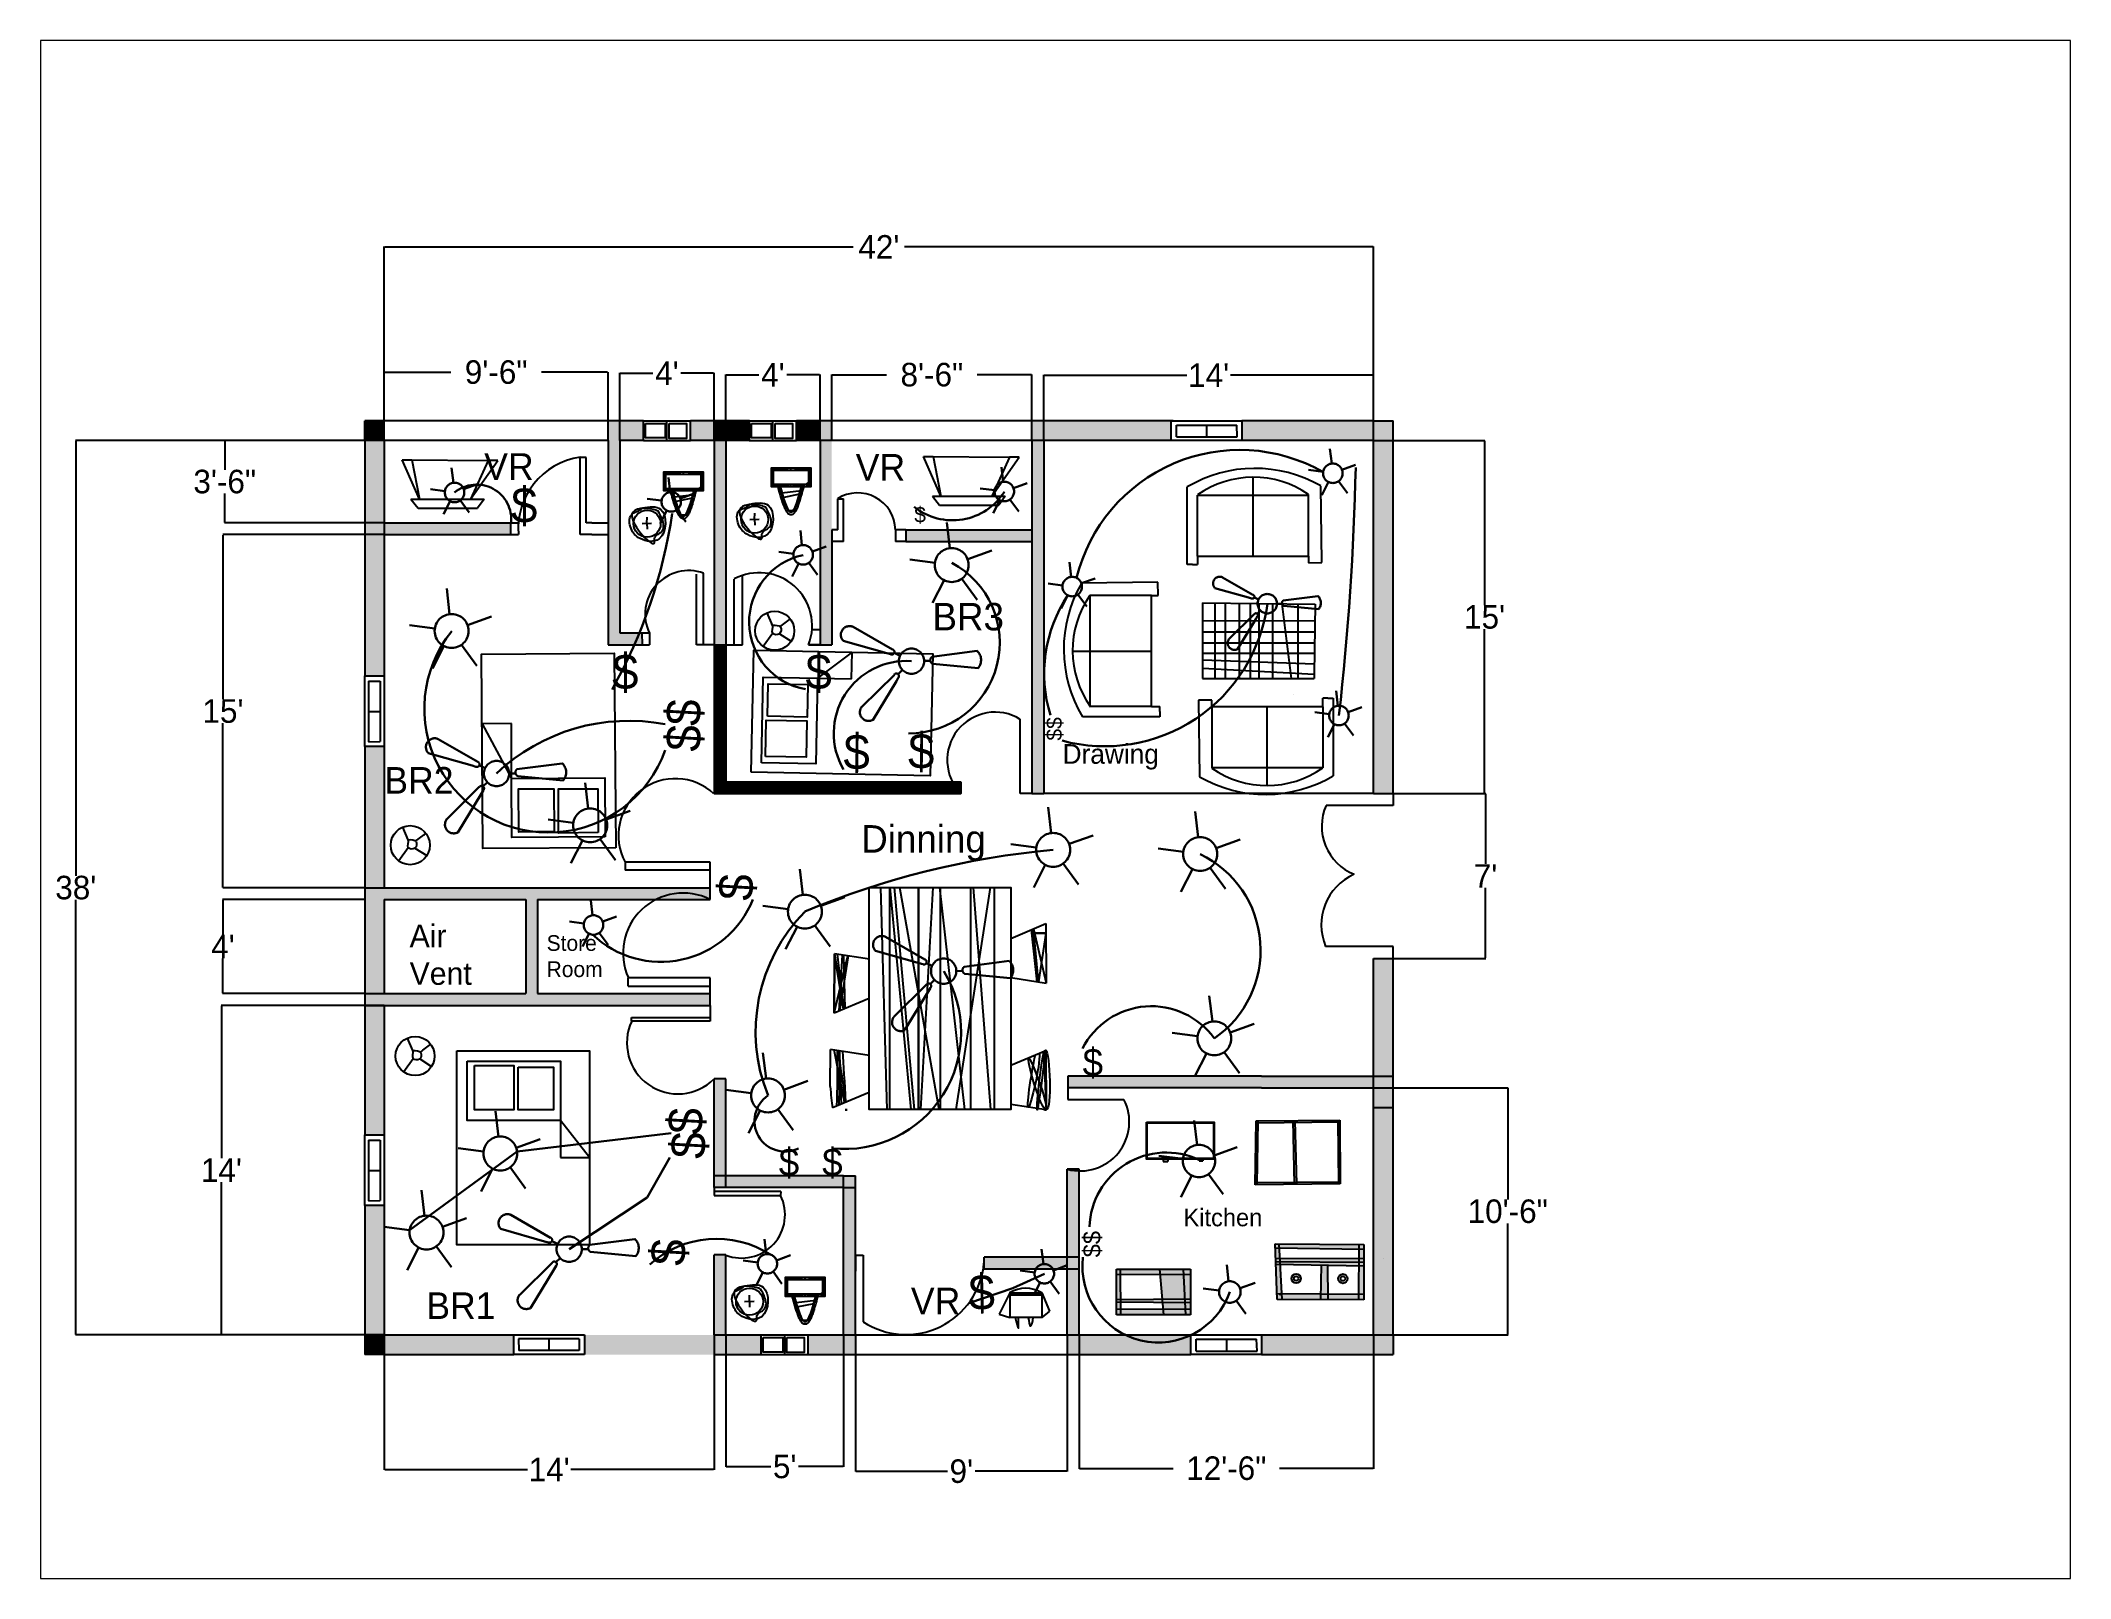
# Paper-space layout 'Layout2' of a CAD drawing. Header units: inches. Extents: x 1.03 to 9.3, y 0.78 to 7.05.
# The model-space entities are those that its viewports show. They can reach past a viewport. Long polylines and large blocks are cut down to what shows.
import ezdxf

# ---------------------------------------------------------------- set-up
doc = ezdxf.new("R2010")
doc.units = ezdxf.units.IN
doc.header["$MEASUREMENT"] = 0
doc.linetypes.add('ACAD_ISO02W100', pattern=[15, 12, -3])
for name, color, linetype, plot in [('Civil Work', 7, 'Continuous', False), ('D & W', 2, 'Continuous', False), ('Interior Works', 6, 'Continuous', False), ('Text and Dimention', 3, 'Continuous', False)]:
    doc.layers.add(name, color=color, linetype=linetype, plot=plot)
doc.layers.add('Electric Work', color=1, linetype='ACAD_ISO02W100', lineweight=30, plot=False)
doc.dimstyles.get("Standard").update_dxf_attribs({"dimtxt": 12, "dimasz": 0.18, "dimexe": 0.18, "dimexo": 0.0625, "dimgap": 0.09, "dimtad": 0, "dimtih": 1, "dimtoh": 1, "dimdec": 0, "dimzin": 0, "dimdsep": 46, "dimlunit": 3, "dimtxsty": 'Standard', "dimcen": 0.09, "dimadec": 0, "dimazin": 0, "dimtfac": 1, "dimtdec": 0, "dimtofl": 0, "dimtmove": 0, "dimatfit": 3, "dimfxl": 1, "dimtolj": 1, "dimtzin": 0, "dimarcsym": 0})

psp = doc.layouts.new('Layout2')

msp = doc.modelspace()

# ---------------------------------------------------------------- texts
at = {"layer": 'Electric Work', "color": 1, "char_height": 18, "attachment_point": 1}
for insert in [(3111.5, 1397.4), (3163, 1312.5)]:
    msp.add_mtext_dynamic_manual_height_columns('$', width=213.166, gutter_width=1, heights=[0], dxfattribs=dict(at, insert=insert))
at = {"layer": 'Electric Work', "attachment_point": 1}
for width, insert, char_height in [(93.088, (3316.9, 1387.6), 8), (213.166, (3261.5, 1312.5), 18), (156.405, (3402.7, 1111.4), 14), (156.405, (3247.9, 1060.5), 14), (156.405, (3247.9, 1060.5), 14), (156.405, (3270, 1060.5), 14)]:
    msp.add_mtext_dynamic_manual_height_columns('$', width=width, gutter_width=1, heights=[0], dxfattribs=dict(at, insert=insert, char_height=char_height))
at = {"layer": 'Electric Work', "color": 1, "attachment_point": 1}
for s, width, insert, char_height, rotation in [('$', 213.166, (3190, 1276.6), 18, 86.8163), ('$', 213.166, (3190, 1263.5), 18, 86.8163), ('$', 213.166, (3281, 1271.7), 18, 359.3863), ('$', 213.166, (3281, 1271.7), 18, 359.3863), ('$', 213.166, (3281, 1271.7), 18, 359.3863), ('$', 213.166, (3281, 1271.7), 18, 359.3863), ('$', 213.166, (3281, 1271.7), 18, 359.3863), ('$', 213.166, (3313.9, 1272.1), 18, 359.3863), ('$$', 46.831, (3384.2, 1268.4), 8, 90), ('$', 213.166, (3216.7, 1187.5), 18, 86.8163), ('$', 213.166, (3191, 1068.3), 18, 86.8163), ('$', 213.166, (3192.4, 1055.9), 18, 86.8163), ('$', 213.166, (3182.2, 1001.4), 18, 86.8163), ('$', 213.166, (3344.4, 996), 18, 1.212)]:
    msp.add_mtext_dynamic_manual_height_columns(s, width=width, gutter_width=1, heights=[0], dxfattribs=dict(at, insert=insert, char_height=char_height, rotation=rotation))
at = {"layer": 'Electric Work', "insert": (3402.9, 1005), "char_height": 9, "attachment_point": 1, "rotation": 89.8859}
msp.add_mtext_dynamic_manual_height_columns('$$', width=242.591, gutter_width=1, heights=[0], dxfattribs=at)
at = {"layer": 'Text and Dimention', "color": 0, "attachment_point": 1}
for s, width, gutter_width, insert, char_height in [('VR', 128.614, 0.753, (3097.8, 1414.9), 13.56), ('VR', 128.614, 0.753, (3287.1, 1414.5), 13.56), ('BR3', 143.139, 1, (3326.2, 1338.6), 14), ('Drawing', 212.208, 1, (3392.5, 1266.6), 10), ('BR2', 128.614, 0.753, (3046.9, 1254.9), 13.56), ('Dinning', 211.537, 1, (3289.9, 1225.3), 14), ('Air\\PVent ', 202.426, 0.64, (3059.8, 1174.6), 11.51), ('Store\\PRoom', 202.426, 0.64, (3129.6, 1169.2), 8), ('Kitchen', 86.589, 1, (3454.1, 1029.8), 9), ('BR1', 128.614, 0.753, (3068.3, 987.1), 13.56), ('VR', 128.614, 0.753, (3315.2, 989.5), 13.56)]:
    msp.add_mtext_dynamic_manual_height_columns(s, width=width, gutter_width=gutter_width, heights=[0], dxfattribs=dict(at, insert=insert, char_height=char_height))

# ---------------------------------------------------------------- blocks, each defined once
blk = doc.blocks.new('*D1')
at = {"layer": 'Defpoints', "color": 0, "transparency": 16777216}
for p in [(3036.9, 1421.4), (2965.6, 1379.4), (3036.9, 1379.4)]:
    blk.add_point(p, dxfattribs=at)
at = {"layer": 'Text and Dimention', "color": 0, "lineweight": -2, "transparency": 16777216}
for p, q in [((3036.9, 1421.4), (2965.4, 1421.4)), ((2965.6, 1421.2), (2965.6, 1406.5)), ((2965.6, 1379.6), (2965.6, 1394.3)), ((3036.9, 1379.4), (2965.4, 1379.4))]:
    blk.add_line(p, q, dxfattribs=at)
at = {"layer": 'Text and Dimention', "color": 0, "transparency": 16777216}
for points in [[(2965.6, 1421.2), (2965.6, 1421.2), (2965.6, 1421.4)], [(2965.6, 1379.6), (2965.6, 1379.6), (2965.6, 1379.4)]]:
    blk.add_solid(points, dxfattribs=at)
at = {"layer": 'Text and Dimention', "color": 0, "transparency": 16777216, "insert": (2965.6, 1400.4), "char_height": 12, "attachment_point": 5}
blk.add_mtext('\\A1;3\'-6"', dxfattribs=at)
blk = doc.blocks.new('*D2')
at = {"layer": 'Defpoints', "color": 0, "transparency": 16777216}
for p in [(3550.9, 1520.1), (3046.9, 1431.4), (3550.9, 1437.5)]:
    blk.add_point(p, dxfattribs=at)
at = {"layer": 'Text and Dimention', "color": 0, "lineweight": -2, "transparency": 16777216}
for p, q in [((3046.9, 1431.4), (3046.9, 1520.3)), ((3047.1, 1520.1), (3285.8, 1520.1)), ((3550.7, 1520.1), (3312, 1520.1)), ((3550.9, 1437.6), (3550.9, 1520.3))]:
    blk.add_line(p, q, dxfattribs=at)
at = {"layer": 'Text and Dimention', "color": 0, "transparency": 16777216}
for points in [[(3047.1, 1520.1), (3047.1, 1520.1), (3046.9, 1520.1)], [(3550.7, 1520.1), (3550.7, 1520.1), (3550.9, 1520.1)]]:
    blk.add_solid(points, dxfattribs=at)
at = {"layer": 'Text and Dimention', "color": 0, "transparency": 16777216, "insert": (3298.9, 1520.1), "char_height": 12, "attachment_point": 5}
blk.add_mtext("\\A1;42'", dxfattribs=at)
blk = doc.blocks.new('*D3')
at = {"layer": 'Defpoints', "color": 0, "transparency": 16777216}
for p in [(2889.7, 1421.4), (3036.9, 1421.4), (3036.9, 965.4)]:
    blk.add_point(p, dxfattribs=at)
at = {"layer": 'Text and Dimention', "color": 0, "lineweight": -2, "transparency": 16777216}
for p, q in [((3036.9, 1421.4), (2889.5, 1421.4)), ((2889.7, 1421.2), (2889.7, 1199.5)), ((2889.7, 965.6), (2889.7, 1187.3)), ((3036.9, 965.4), (2889.5, 965.4))]:
    blk.add_line(p, q, dxfattribs=at)
at = {"layer": 'Text and Dimention', "color": 0, "transparency": 16777216}
for points in [[(2889.6, 1421.2), (2889.7, 1421.2), (2889.7, 1421.4)], [(2889.6, 965.6), (2889.7, 965.6), (2889.7, 965.4)]]:
    blk.add_solid(points, dxfattribs=at)
at = {"layer": 'Text and Dimention', "color": 0, "transparency": 16777216, "insert": (2889.7, 1193.4), "char_height": 12, "attachment_point": 5}
blk.add_mtext("\\A1;38'", dxfattribs=at)
blk = doc.blocks.new('*D4')
at = {"layer": 'Defpoints', "color": 0, "transparency": 16777216}
for p in [(3160.9, 1456.2), (3046.9, 1431.4), (3160.9, 1431.4)]:
    blk.add_point(p, dxfattribs=at)
at = {"layer": 'Text and Dimention', "color": 0, "lineweight": -2, "transparency": 16777216}
for p, q in [((3046.9, 1431.4), (3046.9, 1456.3)), ((3047.1, 1456.2), (3080.8, 1456.2)), ((3160.7, 1456.2), (3127, 1456.2)), ((3160.9, 1431.4), (3160.9, 1456.3))]:
    blk.add_line(p, q, dxfattribs=at)
at = {"layer": 'Text and Dimention', "color": 0, "transparency": 16777216}
for points in [[(3047.1, 1456.2), (3047.1, 1456.1), (3046.9, 1456.2)], [(3160.7, 1456.2), (3160.7, 1456.1), (3160.9, 1456.2)]]:
    blk.add_solid(points, dxfattribs=at)
at = {"layer": 'Text and Dimention', "color": 0, "transparency": 16777216, "insert": (3103.9, 1456.2), "char_height": 12, "attachment_point": 5}
blk.add_mtext('\\A1;9\'-6"', dxfattribs=at)
blk = doc.blocks.new('*D5')
at = {"layer": 'Defpoints', "color": 0, "transparency": 16777216}
for p in [(3214.9, 1455.7), (3166.9, 1431.4), (3214.9, 1431.4)]:
    blk.add_point(p, dxfattribs=at)
at = {"layer": 'Text and Dimention', "color": 0, "lineweight": -2, "transparency": 16777216}
for p, q in [((3166.9, 1431.4), (3166.9, 1455.9)), ((3167.1, 1455.7), (3183.8, 1455.7)), ((3214.7, 1455.7), (3198, 1455.7)), ((3214.9, 1431.4), (3214.9, 1455.9))]:
    blk.add_line(p, q, dxfattribs=at)
at = {"layer": 'Text and Dimention', "color": 0, "transparency": 16777216}
for points in [[(3167.1, 1455.7), (3167.1, 1455.7), (3166.9, 1455.7)], [(3214.7, 1455.7), (3214.7, 1455.7), (3214.9, 1455.7)]]:
    blk.add_solid(points, dxfattribs=at)
at = {"layer": 'Text and Dimention', "color": 0, "transparency": 16777216, "insert": (3190.9, 1455.7), "char_height": 12, "attachment_point": 5}
blk.add_mtext("\\A1;4'", dxfattribs=at)
blk = doc.blocks.new('*D6')
at = {"layer": 'Defpoints', "color": 0, "transparency": 16777216}
for p in [(3268.9, 1454.9), (3220.9, 1431.4), (3268.9, 1431.4)]:
    blk.add_point(p, dxfattribs=at)
at = {"layer": 'Text and Dimention', "color": 0, "lineweight": -2, "transparency": 16777216}
for p, q in [((3220.9, 1431.4), (3220.9, 1455.1)), ((3221.1, 1454.9), (3237.8, 1454.9)), ((3268.7, 1454.9), (3252, 1454.9)), ((3268.9, 1431.4), (3268.9, 1455.1))]:
    blk.add_line(p, q, dxfattribs=at)
at = {"layer": 'Text and Dimention', "color": 0, "transparency": 16777216}
for points in [[(3221.1, 1454.9), (3221.1, 1454.9), (3220.9, 1454.9)], [(3268.7, 1454.9), (3268.7, 1454.9), (3268.9, 1454.9)]]:
    blk.add_solid(points, dxfattribs=at)
at = {"layer": 'Text and Dimention', "color": 0, "transparency": 16777216, "insert": (3244.9, 1454.9), "char_height": 12, "attachment_point": 5}
blk.add_mtext("\\A1;4'", dxfattribs=at)
blk = doc.blocks.new('*D7')
at = {"layer": 'Defpoints', "color": 0, "transparency": 16777216}
for p in [(3376.9, 1454.9), (3274.9, 1431.4), (3376.9, 1431.4)]:
    blk.add_point(p, dxfattribs=at)
at = {"layer": 'Text and Dimention', "color": 0, "lineweight": -2, "transparency": 16777216}
for p, q in [((3274.9, 1431.4), (3274.9, 1455.1)), ((3275.1, 1454.9), (3302.8, 1454.9)), ((3376.7, 1454.9), (3349, 1454.9)), ((3376.9, 1431.4), (3376.9, 1455.1))]:
    blk.add_line(p, q, dxfattribs=at)
at = {"layer": 'Text and Dimention', "color": 0, "transparency": 16777216}
for points in [[(3275.1, 1454.9), (3275.1, 1454.9), (3274.9, 1454.9)], [(3376.7, 1454.9), (3376.7, 1454.9), (3376.9, 1454.9)]]:
    blk.add_solid(points, dxfattribs=at)
at = {"layer": 'Text and Dimention', "color": 0, "transparency": 16777216, "insert": (3325.9, 1454.9), "char_height": 12, "attachment_point": 5}
blk.add_mtext('\\A1;8\'-6"', dxfattribs=at)
blk = doc.blocks.new('*D8')
at = {"layer": 'Defpoints', "color": 0, "transparency": 16777216}
for p in [(3550.9, 1454.7), (3382.9, 1431.4), (3550.9, 1431.4)]:
    blk.add_point(p, dxfattribs=at)
at = {"layer": 'Text and Dimention', "color": 0, "lineweight": -2, "transparency": 16777216}
for p, q in [((3382.9, 1431.4), (3382.9, 1454.8)), ((3383.1, 1454.7), (3455.8, 1454.7)), ((3550.7, 1454.7), (3478, 1454.7)), ((3550.9, 1431.4), (3550.9, 1454.8))]:
    blk.add_line(p, q, dxfattribs=at)
at = {"layer": 'Text and Dimention', "color": 0, "transparency": 16777216}
for points in [[(3383.1, 1454.7), (3383.1, 1454.6), (3382.9, 1454.7)], [(3550.7, 1454.7), (3550.7, 1454.6), (3550.9, 1454.7)]]:
    blk.add_solid(points, dxfattribs=at)
at = {"layer": 'Text and Dimention', "color": 0, "transparency": 16777216, "insert": (3466.9, 1454.7), "char_height": 12, "attachment_point": 5}
blk.add_mtext("\\A1;14'", dxfattribs=at)
blk = doc.blocks.new('*D9')
at = {"layer": 'Defpoints', "color": 0, "transparency": 16777216}
for p in [(3036.9, 1373.4), (2964.7, 1193.4), (3036.9, 1193.4)]:
    blk.add_point(p, dxfattribs=at)
at = {"layer": 'Text and Dimention', "color": 0, "lineweight": -2, "transparency": 16777216}
for p, q in [((3036.9, 1373.4), (2964.6, 1373.4)), ((2964.7, 1373.2), (2964.7, 1289.5)), ((2964.7, 1193.6), (2964.7, 1277.3)), ((3036.9, 1193.4), (2964.6, 1193.4))]:
    blk.add_line(p, q, dxfattribs=at)
at = {"layer": 'Text and Dimention', "color": 0, "transparency": 16777216}
for points in [[(2964.7, 1373.2), (2964.8, 1373.2), (2964.7, 1373.4)], [(2964.7, 1193.6), (2964.8, 1193.6), (2964.7, 1193.4)]]:
    blk.add_solid(points, dxfattribs=at)
at = {"layer": 'Text and Dimention', "color": 0, "transparency": 16777216, "insert": (2964.7, 1283.4), "char_height": 12, "attachment_point": 5}
blk.add_mtext("\\A1;15'", dxfattribs=at)
blk = doc.blocks.new('*D10')
at = {"layer": 'Defpoints', "color": 0, "transparency": 16777216}
for p in [(3036.9, 1187.4), (2964.7, 1139.4), (3036.9, 1139.4)]:
    blk.add_point(p, dxfattribs=at)
at = {"layer": 'Text and Dimention', "color": 0, "lineweight": -2, "transparency": 16777216}
for p, q in [((3036.9, 1187.4), (2964.5, 1187.4)), ((2964.7, 1187.2), (2964.7, 1169.5)), ((2964.7, 1139.6), (2964.7, 1157.3)), ((3036.9, 1139.4), (2964.5, 1139.4))]:
    blk.add_line(p, q, dxfattribs=at)
at = {"layer": 'Text and Dimention', "color": 0, "transparency": 16777216}
for points in [[(2964.7, 1187.2), (2964.8, 1187.2), (2964.7, 1187.4)], [(2964.7, 1139.6), (2964.8, 1139.6), (2964.7, 1139.4)]]:
    blk.add_solid(points, dxfattribs=at)
at = {"layer": 'Text and Dimention', "color": 0, "transparency": 16777216, "insert": (2964.7, 1163.4), "char_height": 12, "attachment_point": 5}
blk.add_mtext("\\A1;4'", dxfattribs=at)
blk = doc.blocks.new('*D11')
at = {"layer": 'Defpoints', "color": 0, "transparency": 16777216}
for p in [(3036.9, 1133.4), (2963.9, 965.4), (3036.9, 965.4)]:
    blk.add_point(p, dxfattribs=at)
at = {"layer": 'Text and Dimention', "color": 0, "lineweight": -2, "transparency": 16777216}
for p, q in [((3036.9, 1133.4), (2963.7, 1133.4)), ((2963.9, 1133.2), (2963.9, 1055.5)), ((2963.9, 965.6), (2963.9, 1043.3)), ((3036.9, 965.4), (2963.7, 965.4))]:
    blk.add_line(p, q, dxfattribs=at)
at = {"layer": 'Text and Dimention', "color": 0, "transparency": 16777216}
for points in [[(2963.8, 1133.2), (2963.9, 1133.2), (2963.9, 1133.4)], [(2963.8, 965.6), (2963.9, 965.6), (2963.9, 965.4)]]:
    blk.add_solid(points, dxfattribs=at)
at = {"layer": 'Text and Dimention', "color": 0, "transparency": 16777216, "insert": (2963.9, 1049.4), "char_height": 12, "attachment_point": 5}
blk.add_mtext("\\A1;14'", dxfattribs=at)
blk = doc.blocks.new('*D12')
at = {"layer": 'Defpoints', "color": 0, "transparency": 16777216}
for p in [(3046.9, 955.4), (3214.9, 955.4), (3214.9, 896.8)]:
    blk.add_point(p, dxfattribs=at)
at = {"layer": 'Text and Dimention', "color": 0, "lineweight": -2, "transparency": 16777216}
for p, q in [((3046.9, 955.3), (3046.9, 896.6)), ((3214.9, 955.3), (3214.9, 896.6)), ((3047.1, 896.8), (3119.8, 896.8)), ((3214.7, 896.8), (3142, 896.8))]:
    blk.add_line(p, q, dxfattribs=at)
at = {"layer": 'Text and Dimention', "color": 0, "transparency": 16777216}
for points in [[(3047.1, 896.8), (3047.1, 896.8), (3046.9, 896.8)], [(3214.7, 896.8), (3214.7, 896.8), (3214.9, 896.8)]]:
    blk.add_solid(points, dxfattribs=at)
at = {"layer": 'Text and Dimention', "color": 0, "transparency": 16777216, "insert": (3130.9, 896.8), "char_height": 12, "attachment_point": 5}
blk.add_mtext("\\A1;14'", dxfattribs=at)
blk = doc.blocks.new('*D13')
at = {"layer": 'Defpoints', "color": 0, "transparency": 16777216}
for p in [(3220.9, 955.4), (3280.9, 955.4), (3280.9, 898.3)]:
    blk.add_point(p, dxfattribs=at)
at = {"layer": 'Text and Dimention', "color": 0, "lineweight": -2, "transparency": 16777216}
for p, q in [((3220.9, 955.3), (3220.9, 898.1)), ((3280.9, 955.3), (3280.9, 898.1)), ((3221.1, 898.3), (3243.8, 898.3)), ((3280.7, 898.3), (3258, 898.3))]:
    blk.add_line(p, q, dxfattribs=at)
at = {"layer": 'Text and Dimention', "color": 0, "transparency": 16777216}
for points in [[(3221.1, 898.3), (3221.1, 898.2), (3220.9, 898.3)], [(3280.7, 898.3), (3280.7, 898.2), (3280.9, 898.3)]]:
    blk.add_solid(points, dxfattribs=at)
at = {"layer": 'Text and Dimention', "color": 0, "transparency": 16777216, "insert": (3250.9, 898.3), "char_height": 12, "attachment_point": 5}
blk.add_mtext("\\A1;5'", dxfattribs=at)
blk = doc.blocks.new('*D14')
at = {"layer": 'Defpoints', "color": 0, "transparency": 16777216}
for p in [(3286.9, 955.4), (3394.9, 955.4), (3394.9, 895.9)]:
    blk.add_point(p, dxfattribs=at)
at = {"layer": 'Text and Dimention', "color": 0, "lineweight": -2, "transparency": 16777216}
for p, q in [((3286.9, 955.3), (3286.9, 895.8)), ((3394.9, 955.3), (3394.9, 895.8)), ((3287.1, 895.9), (3333.8, 895.9)), ((3394.7, 895.9), (3348, 895.9))]:
    blk.add_line(p, q, dxfattribs=at)
at = {"layer": 'Text and Dimention', "color": 0, "transparency": 16777216}
for points in [[(3287.1, 896), (3287.1, 895.9), (3286.9, 895.9)], [(3394.7, 896), (3394.7, 895.9), (3394.9, 895.9)]]:
    blk.add_solid(points, dxfattribs=at)
at = {"layer": 'Text and Dimention', "color": 0, "transparency": 16777216, "insert": (3340.9, 895.9), "char_height": 12, "attachment_point": 5}
blk.add_mtext("\\A1;9'", dxfattribs=at)
blk = doc.blocks.new('*D15')
at = {"layer": 'Defpoints', "color": 0, "transparency": 16777216}
for p in [(3400.9, 955), (3550.9, 955.4), (3550.9, 897.4)]:
    blk.add_point(p, dxfattribs=at)
at = {"layer": 'Text and Dimention', "color": 0, "lineweight": -2, "transparency": 16777216}
for p, q in [((3400.9, 954.9), (3400.9, 897.2)), ((3550.9, 955.3), (3550.9, 897.2)), ((3401.1, 897.4), (3448.8, 897.4)), ((3550.7, 897.4), (3503, 897.4))]:
    blk.add_line(p, q, dxfattribs=at)
at = {"layer": 'Text and Dimention', "color": 0, "transparency": 16777216}
for points in [[(3401.1, 897.4), (3401.1, 897.4), (3400.9, 897.4)], [(3550.7, 897.4), (3550.7, 897.4), (3550.9, 897.4)]]:
    blk.add_solid(points, dxfattribs=at)
at = {"layer": 'Text and Dimention', "color": 0, "transparency": 16777216, "insert": (3475.9, 897.4), "char_height": 12, "attachment_point": 5}
blk.add_mtext('\\A1;12\'-6"', dxfattribs=at)
blk = doc.blocks.new('*D17')
at = {"layer": 'Defpoints', "color": 0, "transparency": 16777216}
for p in [(3560.9, 1421.4), (3560.9, 1241.4), (3607.5, 1241.4)]:
    blk.add_point(p, dxfattribs=at)
at = {"layer": 'Text and Dimention', "color": 0, "lineweight": -2, "transparency": 16777216}
for p, q in [((3561, 1421.4), (3607.7, 1421.4)), ((3607.5, 1421.2), (3607.5, 1337.5)), ((3607.5, 1241.6), (3607.5, 1325.3)), ((3561, 1241.4), (3607.7, 1241.4))]:
    blk.add_line(p, q, dxfattribs=at)
at = {"layer": 'Text and Dimention', "color": 0, "transparency": 16777216}
for points in [[(3607.5, 1421.2), (3607.5, 1421.2), (3607.5, 1421.4)], [(3607.5, 1241.6), (3607.5, 1241.6), (3607.5, 1241.4)]]:
    blk.add_solid(points, dxfattribs=at)
at = {"layer": 'Text and Dimention', "color": 0, "transparency": 16777216, "insert": (3607.5, 1331.4), "char_height": 12, "attachment_point": 5}
blk.add_mtext("\\A1;15'", dxfattribs=at)
blk = doc.blocks.new('*D18')
at = {"layer": 'Defpoints', "color": 0, "transparency": 16777216}
for p in [(3560.9, 1241.4), (3560.9, 1157.4), (3608, 1157.4)]:
    blk.add_point(p, dxfattribs=at)
at = {"layer": 'Text and Dimention', "color": 0, "lineweight": -2, "transparency": 16777216}
for p, q in [((3561, 1241.4), (3608.2, 1241.4)), ((3608, 1241.2), (3608, 1205.5)), ((3608, 1157.6), (3608, 1193.3)), ((3561, 1157.4), (3608.2, 1157.4))]:
    blk.add_line(p, q, dxfattribs=at)
at = {"layer": 'Text and Dimention', "color": 0, "transparency": 16777216}
for points in [[(3608, 1241.2), (3608, 1241.2), (3608, 1241.4)], [(3608, 1157.6), (3608, 1157.6), (3608, 1157.4)]]:
    blk.add_solid(points, dxfattribs=at)
at = {"layer": 'Text and Dimention', "color": 0, "transparency": 16777216, "insert": (3608, 1199.4), "char_height": 12, "attachment_point": 5}
blk.add_mtext("\\A1;7'", dxfattribs=at)
blk = doc.blocks.new('*D19')
at = {"layer": 'Defpoints', "color": 0, "transparency": 16777216}
for p in [(3560.9, 1091.4), (3560.9, 965.4), (3619.3, 965.4)]:
    blk.add_point(p, dxfattribs=at)
at = {"layer": 'Text and Dimention', "color": 0, "lineweight": -2, "transparency": 16777216}
for p, q in [((3561, 1091.4), (3619.5, 1091.4)), ((3619.3, 1091.2), (3619.3, 1034.5)), ((3619.3, 965.6), (3619.3, 1022.3)), ((3561, 965.4), (3619.5, 965.4))]:
    blk.add_line(p, q, dxfattribs=at)
at = {"layer": 'Text and Dimention', "color": 0, "transparency": 16777216}
for points in [[(3619.3, 1091.2), (3619.3, 1091.2), (3619.3, 1091.4)], [(3619.3, 965.6), (3619.3, 965.6), (3619.3, 965.4)]]:
    blk.add_solid(points, dxfattribs=at)
at = {"layer": 'Text and Dimention', "color": 0, "transparency": 16777216, "insert": (3619.3, 1028.4), "char_height": 12, "attachment_point": 5}
blk.add_mtext('\\A1;10\'-6"', dxfattribs=at)

# ---------------------------------------------------------------- dimensions: what is measured, and where the dimension line sits
at = {"layer": 'Text and Dimention'}
for base, p1, p2, picture, middle in [((3550.9, 1520.1), (3046.9, 1431.4), (3550.9, 1437.5), '*D2', (3298.9, 1520.1)), ((3160.9, 1456.2), (3046.9, 1431.4), (3160.9, 1431.4), '*D4', (3103.9, 1456.2)), ((3214.9, 1455.7), (3166.9, 1431.4), (3214.9, 1431.4), '*D5', (3190.9, 1455.7)), ((3268.9, 1454.9), (3220.9, 1431.4), (3268.9, 1431.4), '*D6', (3244.9, 1454.9)), ((3376.9, 1454.9), (3274.9, 1431.4), (3376.9, 1431.4), '*D7', (3325.9, 1454.9)), ((3550.9, 1454.7), (3382.9, 1431.4), (3550.9, 1431.4), '*D8', (3466.9, 1454.7)), ((3214.9, 896.8), (3046.9, 955.4), (3214.9, 955.4), '*D12', (3130.9, 896.8)), ((3280.9, 898.3), (3220.9, 955.4), (3280.9, 955.4), '*D13', (3250.9, 898.3)), ((3394.9, 895.9), (3286.9, 955.4), (3394.9, 955.4), '*D14', (3340.9, 895.9)), ((3550.9, 897.4), (3400.9, 955), (3550.9, 955.4), '*D15', (3475.9, 897.4))]:
    dim = msp.add_linear_dim(base=base, p1=p1, p2=p2, dimstyle='Standard', dxfattribs=at)
    dim.commit()
    dim.dimension.update_dxf_attribs({"geometry": picture, "text_midpoint": middle})
for base, p1, p2, picture, middle in [((2889.7, 1421.4), (3036.9, 965.4), (3036.9, 1421.4), '*D3', (2889.7, 1193.4)), ((2965.6, 1379.4), (3036.9, 1421.4), (3036.9, 1379.4), '*D1', (2965.6, 1400.4)), ((3607.5, 1241.4), (3560.9, 1421.4), (3560.9, 1241.4), '*D17', (3607.5, 1331.4)), ((2964.7, 1193.4), (3036.9, 1373.4), (3036.9, 1193.4), '*D9', (2964.7, 1283.4)), ((3608, 1157.4), (3560.9, 1241.4), (3560.9, 1157.4), '*D18', (3608, 1199.4)), ((2964.7, 1139.4), (3036.9, 1187.4), (3036.9, 1139.4), '*D10', (2964.7, 1163.4)), ((2963.9, 965.4), (3036.9, 1133.4), (3036.9, 965.4), '*D11', (2963.9, 1049.4)), ((3619.3, 965.4), (3560.9, 1091.4), (3560.9, 965.4), '*D19', (3619.3, 1028.4))]:
    dim = msp.add_linear_dim(base=base, p1=p1, p2=p2, angle=90, dimstyle='Standard', dxfattribs=at)
    dim.commit()
    dim.dimension.update_dxf_attribs({"geometry": picture, "text_midpoint": middle})

# ---------------------------------------------------------------- hatches: boundary and pattern name
at = {"layer": 'Civil Work'}
h = msp.add_hatch(dxfattribs=at)
h.set_pattern_fill('ANSI31', color=256)
h.paths.add_polyline_path([(3046.9, 1431.4), (3036.9, 1431.4), (3036.9, 1421.4), (3046.9, 1421.4)])
h = msp.add_hatch(color=256, dxfattribs=at)
h.dxf.hatch_style = 1
h.paths.add_polyline_path([(3220.9, 1431.4), (3214.9, 1431.4), (3214.9, 1421.4), (3220.9, 1421.4)])
h.paths.add_polyline_path([(3232.9, 1431.4), (3220.9, 1431.4), (3220.9, 1421.4), (3232.9, 1421.4)])
h.paths.add_polyline_path([(3268.9, 1431.4), (3256.9, 1431.4), (3256.9, 1421.4), (3268.9, 1421.4)])
h.paths.add_polyline_path([(3046.9, 1431.4), (3036.9, 1431.4), (3036.9, 1421.4), (3046.9, 1421.4)])
h.paths.add_polyline_path([(3214.9, 1323.3), (3220.9, 1323.3), (3220.9, 1421.4), (3214.9, 1421.4)])
h = msp.add_hatch(color=256, dxfattribs=at)
h.dxf.hatch_style = 1
h.paths.add_polyline_path([(3166.9, 1421.4), (3166.9, 1431.4), (3160.9, 1431.4), (3160.9, 1421.4), (3160.9, 1317.3), (3178.3, 1317.3), (3178.1, 1323.3), (3166.9, 1323.3)])
h = msp.add_hatch(color=256, dxfattribs=at)
h.dxf.hatch_style = 1
h.paths.add_polyline_path([(3178.9, 1431.4), (3166.9, 1431.4), (3166.9, 1421.4), (3178.9, 1421.4)])
h.paths.add_polyline_path([(3214.9, 1431.4), (3202.9, 1431.4), (3202.9, 1421.4), (3214.9, 1421.4)])
h = msp.add_hatch(dxfattribs=at)
h.set_pattern_fill('ANSI31', color=256)
h.paths.add_polyline_path([(3220.9, 1431.4), (3214.9, 1431.4), (3214.9, 1421.4), (3220.9, 1421.4)])
h = msp.add_hatch(dxfattribs=at)
h.set_pattern_fill('ANSI31', color=256)
h.paths.add_polyline_path([(3232.9, 1431.4), (3220.9, 1431.4), (3220.9, 1421.4), (3232.9, 1421.4)])
h.paths.add_polyline_path([(3268.9, 1431.4), (3256.9, 1431.4), (3256.9, 1421.4), (3268.9, 1421.4)])
h = msp.add_hatch(color=256, dxfattribs=at)
h.dxf.hatch_style = 1
h.paths.add_polyline_path([(3382.9, 1431.4), (3376.9, 1431.4), (3376.9, 1421.4), (3382.9, 1421.4)])
h.paths.add_polyline_path([(3274.9, 1431.4), (3268.9, 1431.4), (3268.9, 1421.4), (3274.9, 1421.4)])
h = msp.add_hatch(color=256, dxfattribs=at)
h.dxf.hatch_style = 1
h.paths.add_polyline_path([(3382.9, 1421.4), (3376.9, 1421.4), (3376.9, 1241.4), (3382.9, 1241.4)])
h.paths.add_polyline_path([(3560.9, 1421.4), (3550.9, 1421.4), (3550.9, 1241.4), (3560.9, 1241.4)])
h.paths.add_polyline_path([(3560.9, 1431.4), (3550.9, 1431.4), (3550.9, 1421.4), (3560.9, 1421.4)])
h = msp.add_hatch(color=256, dxfattribs=at)
h.dxf.hatch_style = 1
h.paths.add_polyline_path([(3447.8, 1431.4), (3382.9, 1431.4), (3382.9, 1421.4), (3447.8, 1421.4)])
h = msp.add_hatch(color=256, dxfattribs=at)
h.dxf.hatch_style = 1
h.paths.add_polyline_path([(3550.9, 1431.4), (3483.8, 1431.4), (3483.8, 1421.4), (3550.9, 1421.4)])
h = msp.add_hatch(color=256, dxfattribs=at)
h.dxf.hatch_style = 1
h.paths.add_polyline_path([(3111.4, 1379.4), (3046.9, 1379.4), (3046.9, 1373.4), (3111.4, 1373.4)])
h.paths.add_polyline_path([(3046.9, 1379.4), (3036.9, 1379.4), (3036.9, 1373.4), (3046.9, 1373.4)])
h.paths.add_polyline_path([(3046.9, 1421.4), (3036.9, 1421.4), (3036.9, 1379.4), (3046.9, 1379.4)])
h = msp.add_hatch(color=0, dxfattribs=at)
h.dxf.hatch_style = 1
h.paths.add_polyline_path([(3220.9, 1421.4), (3214.9, 1421.4), (3214.9, 1317.3), (3220.9, 1317.3)])
h = msp.add_hatch(color=256, dxfattribs=at)
h.dxf.hatch_style = 1
h.paths.add_polyline_path([(3274.9, 1421.4), (3268.9, 1421.4), (3268.9, 1317.3), (3274.9, 1317.3)])
h = msp.add_hatch(color=256, dxfattribs=at)
h.dxf.hatch_style = 1
h.paths.add_polyline_path([(3376.9, 1375.9), (3312.6, 1375.9), (3312.6, 1369.9), (3376.9, 1369.9)])
h = msp.add_hatch(color=256, dxfattribs=at)
h.dxf.hatch_style = 1
h.paths.add_polyline_path([(3046.9, 1373.4), (3036.9, 1373.4), (3036.9, 1301.4), (3046.9, 1301.4)])
h.paths.add_polyline_path([(3046.9, 1265.4), (3036.9, 1265.4), (3036.9, 1193.4), (3046.9, 1193.4)])
h = msp.add_hatch(dxfattribs=at)
h.set_pattern_fill('ANSI31', color=256)
h.paths.add_polyline_path([(3220.9, 1317.3), (3214.9, 1317.3), (3214.9, 1241.4), (3340.7, 1241.4), (3340.7, 1247.4), (3220.9, 1247.4)])
h = msp.add_hatch(color=256, dxfattribs=at)
h.dxf.hatch_style = 1
h.paths.add_polyline_path([(3213, 1193.4), (3036.9, 1193.4), (3036.9, 1187.4), (3119, 1187.4), (3119, 1139.4), (3036.9, 1139.4), (3036.9, 1133.4), (3213, 1133.4), (3213, 1139.4), (3125, 1139.4), (3125, 1187.4), (3213, 1187.4)])
h = msp.add_hatch(color=256, dxfattribs=at)
h.dxf.hatch_style = 1
h.paths.add_polyline_path([(3046.9, 1187.4), (3119, 1187.4), (3119, 1139.4), (3036.9, 1139.4), (3036.9, 1133.4), (3213, 1133.4), (3213, 1139.4), (3125, 1139.4), (3125, 1187.4), (3213, 1187.4), (3213, 1193.4), (3036.9, 1193.4), (3036.9, 1139.4), (3046.9, 1139.4)])
h = msp.add_hatch(color=256, dxfattribs=at)
h.dxf.hatch_style = 1
h.paths.add_polyline_path([(3560.9, 1157.4), (3550.9, 1157.4), (3550.9, 1097.4), (3560.9, 1097.4)])
h = msp.add_hatch(color=256, dxfattribs=at)
h.dxf.hatch_style = 1
h.paths.add_polyline_path([(3046.9, 1133.4), (3036.9, 1133.4), (3036.9, 1067.4), (3046.9, 1067.4)])
h.paths.add_polyline_path([(3046.9, 1031.4), (3036.9, 1031.4), (3036.9, 965.4), (3046.9, 965.4)])
h = msp.add_hatch(color=256, dxfattribs=at)
h.dxf.hatch_style = 1
h.paths.add_polyline_path([(3550.9, 1097.4), (3493.9, 1097.4), (3402.7, 1097.4), (3395.2, 1097.4), (3395.2, 1091.4), (3402.7, 1091.4), (3493.9, 1091.4), (3550.9, 1091.4)])
h = msp.add_hatch(color=256, dxfattribs=at)
h.dxf.hatch_style = 1
h.paths.add_polyline_path([(3560.9, 1091.4), (3550.9, 1091.4), (3550.9, 1081.4), (3560.9, 1081.4)])
h.paths.add_polyline_path([(3560.9, 1097.4), (3550.9, 1097.4), (3550.9, 1091.4), (3560.9, 1091.4)])
h = msp.add_hatch(color=256, dxfattribs=at)
h.dxf.hatch_style = 1
h.paths.add_polyline_path([(3220.9, 1095.9), (3214.9, 1095.9), (3214.9, 1046.5), (3220.9, 1046.5)])
h.paths.add_polyline_path([(3280.9, 1046.5), (3220.9, 1046.5), (3220.9, 1040.5), (3280.9, 1040.5)])
h.paths.add_polyline_path([(3286.9, 1046.5), (3280.9, 1046.5), (3280.9, 1040.5), (3286.9, 1040.5)])
h.paths.add_polyline_path([(3220.9, 1046.5), (3214.9, 1046.5), (3214.9, 1040.5), (3220.9, 1040.5)])
h.paths.add_polyline_path([(3286.9, 1040.5), (3280.9, 1040.5), (3280.9, 965.4), (3286.9, 965.4)])
h.paths.add_polyline_path([(3220.9, 1006.2), (3214.9, 1006.2), (3214.9, 965.4), (3220.9, 965.4)])
h = msp.add_hatch(color=256, dxfattribs=at)
h.dxf.hatch_style = 1
h.paths.add_polyline_path([(3560.9, 1081.4), (3550.9, 1081.4), (3550.9, 965.4), (3550.9, 955.4), (3560.9, 955.4), (3560.9, 965.4)])
h = msp.add_hatch(color=256, dxfattribs=at)
h.dxf.hatch_style = 1
h.paths.add_polyline_path([(3400.9, 1036.4), (3400.9, 1049.9), (3394.9, 1049.9), (3394.9, 1036.4), (3394.9, 1005), (3400.9, 1005)])
h.paths.add_polyline_path([(3394.9, 1005), (3352.5, 1005), (3352.5, 999), (3394.9, 999)])
h.paths.add_polyline_path([(3400.9, 1005), (3394.9, 1005), (3394.9, 999), (3400.9, 999)])
h.paths.add_polyline_path([(3400.9, 999), (3394.9, 999), (3394.9, 965.4), (3400.9, 965.4)])
h.paths.add_polyline_path([(3400.9, 965.4), (3394.9, 965.4), (3394.9, 955.4), (3400.9, 955.4)])
h = msp.add_hatch(color=256, dxfattribs=at)
h.dxf.hatch_style = 1
h.paths.add_polyline_path([(3046.9, 965.4), (3036.9, 965.4), (3036.9, 955.4), (3046.9, 955.4)])
h = msp.add_hatch(color=256, dxfattribs=at)
h.dxf.hatch_style = 1
h.paths.add_polyline_path([(3457.9, 965.4), (3400.9, 965.4), (3400.9, 955.4), (3457.9, 955.4)])
h.paths.add_polyline_path([(3550.9, 965.4), (3493.9, 965.4), (3493.9, 955.4), (3550.9, 955.4)])
h.paths.add_polyline_path([(3214.9, 965.4), (3148.9, 965.4), (3148.9, 955.4), (3214.9, 955.4)])
h.paths.add_polyline_path([(3112.9, 965.4), (3046.9, 965.4), (3046.9, 955.4), (3112.9, 955.4)])
h = msp.add_hatch(color=256, dxfattribs=at)
h.dxf.hatch_style = 1
h.paths.add_polyline_path([(3238.9, 965.4), (3220.9, 965.4), (3220.9, 955.4), (3238.9, 955.4)])
h.paths.add_polyline_path([(3280.9, 965.4), (3262.9, 965.4), (3262.9, 955.4), (3280.9, 955.4)])
h.paths.add_polyline_path([(3220.9, 965.4), (3214.9, 965.4), (3214.9, 955.4), (3220.9, 955.4)])
h.paths.add_polyline_path([(3286.9, 965.4), (3280.9, 965.4), (3280.9, 955.4), (3286.9, 955.4)])
at = {"layer": 'Interior Works'}
h = msp.add_hatch(color=256, dxfattribs=at)
h.dxf.hatch_style = 1
edge = h.paths.add_edge_path(flags=0)
edge.add_spline(control_points=[(3204.6, 1395.7), (3204.7, 1396.1), (3204.8, 1396.4), (3204.9, 1396.8)], knot_values=[162.324019, 162.324019, 162.324019, 162.324019, 166.66392, 166.66392, 166.66392, 166.66392], degree=3, periodic=0)
edge.add_line((3204.9, 1396.8), (3193.5, 1396.8))
edge.add_spline(control_points=[(3193.5, 1396.8), (3193.6, 1396.4), (3193.7, 1396.1), (3193.8, 1395.7)], knot_values=[7.38192, 7.38192, 7.38192, 7.38192, 11.723702, 11.723702, 11.723702, 11.723702], degree=3, periodic=0)
edge.add_line((3193.8, 1395.7), (3204.6, 1395.7))
h.paths.add_polyline_path([(3192.7, 1395.7), (3192.4, 1396.5), (3192.5, 1396.1), (3192.6, 1395.7)])
h = msp.add_hatch(color=256, dxfattribs=at)
h.dxf.hatch_style = 1
edge = h.paths.add_edge_path(flags=0)
edge.add_spline(control_points=[(3259.4, 1397.7), (3259.5, 1398.1), (3259.6, 1398.5), (3259.7, 1398.9)], knot_values=[162.324019, 162.324019, 162.324019, 162.324019, 166.66392, 166.66392, 166.66392, 166.66392], degree=3, periodic=0)
edge.add_line((3259.7, 1398.9), (3248.3, 1398.9))
edge.add_spline(control_points=[(3248.3, 1398.9), (3248.4, 1398.5), (3248.5, 1398.1), (3248.6, 1397.7)], knot_values=[7.38192, 7.38192, 7.38192, 7.38192, 11.723702, 11.723702, 11.723702, 11.723702], degree=3, periodic=0)
edge.add_line((3248.6, 1397.7), (3259.4, 1397.7))
h.paths.add_polyline_path([(3247.6, 1397.7), (3247.2, 1398.6), (3247.3, 1398.1), (3247.4, 1397.7)])
h = msp.add_hatch(color=6, dxfattribs=at)
h.dxf.hatch_style = 1
h.paths.add_polyline_path([(3435.3, 1055), (3469.7, 1055), (3469.7, 1073.8), (3435.3, 1073.8)])
h.paths.add_polyline_path([(3435.6, 1055.3), (3469.4, 1055.3), (3469.4, 1073.5), (3435.6, 1073.5)], flags=16)
h = msp.add_hatch(color=6, dxfattribs=at)
h.dxf.hatch_style = 1
h.paths.add_polyline_path([(3533.1, 1043.3), (3491.6, 1042.9), (3491.6, 1042), (3533.1, 1042.4)])
h.paths.add_polyline_path([(3533.7, 1074), (3532.8, 1074), (3533.1, 1043.3), (3534, 1043.3)])
h.paths.add_polyline_path([(3534, 1043.3), (3533.1, 1043.3), (3533.1, 1042.4), (3534, 1042.4)])
h.paths.add_polyline_path([(3491.6, 1042.9), (3490.7, 1042.9), (3490.7, 1042), (3491.6, 1042)])
h.paths.add_polyline_path([(3492.1, 1073.6), (3491.2, 1073.6), (3490.7, 1042.9), (3491.6, 1042.9)])
h.paths.add_polyline_path([(3532.8, 1074.9), (3492.1, 1074.5), (3492.1, 1073.6), (3532.8, 1074)])
h.paths.add_polyline_path([(3492.1, 1074.5), (3491.2, 1074.5), (3491.2, 1073.6), (3492.1, 1073.6)])
h.paths.add_polyline_path([(3533.7, 1074.9), (3532.8, 1074.9), (3532.8, 1074), (3533.7, 1074)])
h = msp.add_hatch(color=6, dxfattribs=at)
h.dxf.hatch_style = 1
h.paths.add_polyline_path([(3511, 1073.8), (3509.8, 1073.8), (3510.5, 1043.1), (3511.6, 1043.1)])
h = msp.add_hatch(color=6, dxfattribs=at)
h.dxf.hatch_style = 1
h.paths.add_polyline_path([(3446.1, 1053.8), (3446.2, 1055), (3443.8, 1055), (3443.8, 1053.9)])
h.paths.add_polyline_path([(3464, 1054.1), (3464.1, 1055), (3462, 1055), (3462, 1054.1)])
h = msp.add_hatch(color=6, dxfattribs=at)
h.dxf.hatch_style = 1
h.paths.add_polyline_path([(3543.6, 1011.6), (3502.9, 1011.8), (3503, 1009.8), (3543.6, 1009.2)])
h.paths.add_polyline_path([(3502.9, 1011.8), (3500.8, 1011.8), (3500.9, 1009.8), (3503, 1009.8)])
h.paths.add_polyline_path([(3546, 1011.6), (3543.6, 1011.6), (3543.6, 1009.2), (3546, 1009.1)])
h.paths.add_polyline_path([(3546, 1009.1), (3543.6, 1009.2), (3543.6, 1004.4), (3546, 1004.4)])
h.paths.add_polyline_path([(3545.9, 1000.7), (3543.5, 1000.7), (3543.5, 986.2), (3545.9, 986.2)])
h.paths.add_polyline_path([(3503.4, 1001.5), (3501.2, 1001.5), (3501.8, 986.6), (3504.2, 986.6)])
h.paths.add_polyline_path([(3503, 1009.8), (3500.9, 1009.8), (3501.1, 1004.6), (3503.3, 1004.6)])
h = msp.add_hatch(color=6, dxfattribs=at)
h.dxf.hatch_style = 1
h.paths.add_polyline_path([(3546, 1004.4), (3501.1, 1004.6), (3501.2, 1002.9), (3546, 1002.5)])
h.paths.add_polyline_path([(3546, 1002.5), (3501.2, 1002.9), (3501.2, 1001.5), (3545.9, 1000.7)])
h = msp.add_hatch(color=6, dxfattribs=at)
h.dxf.hatch_style = 1
h.paths.add_polyline_path([(3453.9, 998.9), (3421.9, 998.9), (3421.9, 996.3), (3454, 996.4)])
h.paths.add_polyline_path([(3421.9, 998.9), (3419.9, 998.9), (3419.9, 996.3), (3421.9, 996.3)])
h.paths.add_polyline_path([(3421.9, 996.3), (3419.9, 996.3), (3419.9, 978.8), (3422, 978.8)])
h.paths.add_polyline_path([(3422, 978.8), (3419.9, 978.8), (3419.9, 975.7), (3422, 975.7)])
h.paths.add_polyline_path([(3455.1, 978.5), (3422, 978.8), (3422, 975.7), (3455.2, 975.7)])
h.paths.add_polyline_path([(3457.6, 996.4), (3454, 996.4), (3455.1, 978.5), (3457.6, 978.5)])
h.paths.add_polyline_path([(3457.6, 998.9), (3453.9, 998.9), (3454, 996.4), (3457.6, 996.4)])
h.paths.add_polyline_path([(3457.6, 978.5), (3455.1, 978.5), (3455.2, 975.7), (3457.6, 975.7)])
h = msp.add_hatch(color=6, dxfattribs=at)
h.dxf.hatch_style = 1
h.paths.add_polyline_path([(3454, 996.4), (3442.1, 996.3), (3443.2, 983.7), (3454.7, 983.8)])
h.paths.add_polyline_path([(3454.7, 983.8), (3443.2, 983.7), (3443.4, 982.1), (3454.9, 982)])
h.paths.add_polyline_path([(3454.9, 982), (3443.4, 982.1), (3443.7, 978.6), (3455.1, 978.5)])
h = msp.add_hatch(color=6, dxfattribs=at)
h.dxf.hatch_style = 1
h.paths.add_polyline_path([(3527.7, 986.3), (3524.1, 986.4), (3524.1, 983.4), (3527.7, 983.4)])
h.paths.add_polyline_path([(3524.1, 986.4), (3501.8, 986.6), (3501.9, 983.5), (3524.1, 983.4)])
h.paths.add_polyline_path([(3545.9, 986.2), (3527.7, 986.3), (3527.7, 983.4), (3545.9, 983.3)])
h.paths.add_polyline_path([(3527.4, 1001), (3524.4, 1001.1), (3524.1, 986.4), (3527.7, 986.3)])
h = msp.add_hatch(color=256, dxfattribs=at)
h.dxf.hatch_style = 1
edge = h.paths.add_edge_path(flags=0)
edge.add_spline(control_points=[(3266.6, 985), (3266.7, 985.4), (3266.8, 985.8), (3266.9, 986.2)], knot_values=[162.324019, 162.324019, 162.324019, 162.324019, 166.66392, 166.66392, 166.66392, 166.66392], degree=3, periodic=0)
edge.add_line((3266.9, 986.2), (3255.5, 986.2))
edge.add_spline(control_points=[(3255.5, 986.2), (3255.6, 985.8), (3255.7, 985.4), (3255.8, 985)], knot_values=[7.38192, 7.38192, 7.38192, 7.38192, 11.723702, 11.723702, 11.723702, 11.723702], degree=3, periodic=0)
edge.add_line((3255.8, 985), (3266.6, 985))
h.paths.add_polyline_path([(3254.8, 985), (3254.4, 985.9), (3254.5, 985.5), (3254.6, 985)])
h = msp.add_hatch(color=6, dxfattribs=at)
h.dxf.hatch_style = 1
h.paths.add_polyline_path([(3422, 983.5), (3422, 982.2), (3443.4, 982.1), (3443.2, 983.7)])

# ---------------------------------------------------------------- linework, layer by layer
at = {"layer": 'Civil Work'}
for p, q in [((3046.9, 1431.4), (3036.9, 1431.4)), ((3036.9, 1421.4), (3036.9, 1431.4)), ((3046.9, 1421.4), (3046.9, 1431.4)), ((3178.9, 1431.4), (3046.9, 1431.4)), ((3160.9, 1421.4), (3160.9, 1431.4)), ((3166.9, 1421.4), (3166.9, 1431.4)), ((3232.9, 1431.4), (3202.9, 1431.4)), ((3214.9, 1421.4), (3214.9, 1431.4)), ((3220.9, 1421.4), (3220.9, 1431.4)), ((3232.9, 1421.4), (3232.9, 1431.4)), ((3256.9, 1421.4), (3256.9, 1431.4)), ((3448.9, 1431.4), (3256.9, 1431.4)), ((3268.9, 1421.4), (3268.9, 1431.4)), ((3274.9, 1421.4), (3274.9, 1431.4)), ((3376.9, 1421.4), (3376.9, 1431.4)), ((3382.9, 1421.4), (3382.9, 1431.4)), ((3550.9, 1431.4), (3483.8, 1431.4)), ((3550.9, 1431.4), (3560.9, 1431.4)), ((3550.9, 1421.4), (3550.9, 1431.4)), ((3560.9, 1421.4), (3560.9, 1431.4)), ((3036.9, 1421.4), (3036.9, 1301.4)), ((3046.9, 1421.4), (3036.9, 1421.4)), ((3036.9, 1421.4), (3036.9, 1379.4)), ((3036.9, 1421.4), (3036.9, 1301.4)), ((3046.9, 1421.4), (3046.9, 1301.4)), ((3160.9, 1421.4), (3046.9, 1421.4)), ((3160.9, 1421.4), (3160.9, 1317.3)), ((3166.9, 1421.4), (3166.9, 1323.3)), ((3178.9, 1421.4), (3166.9, 1421.4)), ((3232.9, 1421.4), (3202.9, 1421.4)), ((3214.9, 1421.4), (3214.9, 1241.4)), ((3220.9, 1421.4), (3220.9, 1247.4)), ((3448.9, 1421.4), (3256.9, 1421.4)), ((3268.9, 1421.4), (3268.9, 1317.3)), ((3376.9, 1421.4), (3376.9, 1241.4)), ((3382.9, 1421.4), (3382.9, 1241.4)), ((3550.9, 1421.4), (3483.8, 1421.4)), ((3550.9, 1421.4), (3560.9, 1421.4)), ((3550.9, 1241.4), (3550.9, 1421.4)), ((3560.9, 1241.4), (3560.9, 1421.4)), ((3046.9, 1379.4), (3036.9, 1379.4)), ((3046.9, 1379.4), (3111.5, 1379.4)), ((3111.4, 1373.4), (3111.4, 1379.4)), ((3274.9, 1375.9), (3274.9, 1317.3)), ((3312.6, 1375.9), (3376.9, 1375.9)), ((3312.6, 1375.9), (3312.6, 1369.9)), ((3046.9, 1373.4), (3036.9, 1373.4)), ((3046.9, 1373.4), (3111.4, 1373.4)), ((3312.6, 1369.9), (3376.9, 1369.9)), ((3160.9, 1317.3), (3178.3, 1317.3)), ((3166.9, 1323.3), (3178.1, 1323.3)), ((3178.1, 1323.3), (3178.3, 1317.3)), ((3214.9, 1317.3), (3220.9, 1317.3)), ((3268.9, 1317.3), (3274.9, 1317.3)), ((3036.9, 1265.4), (3036.9, 1067.4)), ((3036.9, 1265.4), (3036.9, 1067.4)), ((3046.9, 1265.4), (3046.9, 1193.4)), ((3214.9, 1241.4), (3340.7, 1241.4)), ((3220.9, 1247.4), (3340.7, 1247.4)), ((3340.7, 1241.4), (3256.9, 1241.4)), ((3340.7, 1247.4), (3340.7, 1241.4)), ((3376.9, 1241.4), (3382.9, 1241.4)), ((3550.9, 1241.4), (3382.9, 1241.4)), ((3550.9, 1241.4), (3560.9, 1241.4)), ((3036.9, 1193.4), (3213, 1193.4)), ((3213, 1187.4), (3213, 1193.4)), ((3046.9, 1187.4), (3119, 1187.4)), ((3046.9, 1187.4), (3046.9, 1139.4)), ((3119, 1187.4), (3119, 1139.4)), ((3125, 1187.4), (3125, 1139.4)), ((3125, 1187.4), (3213, 1187.4)), ((3550.9, 965.4), (3550.9, 1157.4)), ((3550.9, 1157.4), (3560.9, 1157.4)), ((3560.9, 965.4), (3560.9, 1157.4)), ((3036.9, 1139.4), (3119, 1139.4)), ((3125, 1139.4), (3213, 1139.4)), ((3213, 1133.4), (3213, 1139.4)), ((3036.9, 1133.4), (3213, 1133.4)), ((3046.9, 1133.4), (3036.9, 1133.4)), ((3046.9, 1133.4), (3046.9, 1067.4)), ((3402.7, 1097.4), (3395.2, 1097.4)), ((3395.2, 1097.4), (3395.2, 1091.4)), ((3493.9, 1097.4), (3402.7, 1097.4)), ((3493.9, 1097.4), (3550.9, 1097.4)), ((3550.9, 1097.4), (3560.9, 1097.4)), ((3214.9, 1040.5), (3214.9, 1095.9)), ((3220.9, 1095.9), (3214.9, 1095.9)), ((3220.9, 1040.5), (3220.9, 1095.9)), ((3402.7, 1091.4), (3395.2, 1091.4)), ((3493.9, 1091.4), (3402.7, 1091.4)), ((3493.9, 1091.4), (3550.9, 1091.4)), ((3550.9, 1091.4), (3560.9, 1091.4)), ((3550.9, 1081.4), (3560.9, 1081.4)), ((3280.9, 1046.5), (3214.9, 1046.5)), ((3280.9, 965.4), (3280.9, 1046.5)), ((3280.9, 1046.5), (3286.9, 1046.5)), ((3286.9, 965.4), (3286.9, 1046.5)), ((3394.9, 1036.4), (3394.9, 1049.9)), ((3400.9, 1049.9), (3394.9, 1049.9)), ((3400.9, 1036.4), (3400.9, 1049.9)), ((3280.9, 1040.5), (3214.9, 1040.5)), ((3280.9, 1040.5), (3286.9, 1040.5)), ((3394.9, 965.4), (3394.9, 1036.4)), ((3400.9, 965.4), (3400.9, 1036.4)), ((3036.9, 1031.4), (3036.9, 965.4)), ((3036.9, 1031.4), (3036.9, 965.4)), ((3046.9, 1031.4), (3046.9, 965.4)), ((3214.9, 965.4), (3214.9, 1006.2)), ((3220.9, 1006.2), (3214.9, 1006.2)), ((3220.9, 965.4), (3220.9, 1006.2)), ((3400.9, 1005), (3352.5, 1005)), ((3352.5, 999), (3352.5, 1005)), ((3400.9, 999), (3352.5, 999)), ((3036.9, 965.4), (3036.9, 955.4)), ((3046.9, 965.4), (3036.9, 965.4)), ((3046.9, 965.4), (3112.9, 965.4)), ((3046.9, 965.4), (3046.9, 955.4)), ((3214.9, 965.4), (3214.9, 955.4)), ((3214.9, 965.4), (3238.9, 965.4)), ((3220.9, 965.4), (3220.9, 955.4)), ((3238.9, 955.4), (3238.9, 965.4)), ((3262.9, 965.4), (3457.9, 965.4)), ((3262.9, 955.4), (3262.9, 965.4)), ((3280.9, 965.4), (3280.9, 955.4)), ((3286.9, 965.4), (3286.9, 955.4)), ((3394.9, 965.4), (3394.9, 955.4)), ((3400.9, 965.4), (3400.9, 955.4)), ((3493.9, 965.4), (3550.9, 965.4)), ((3550.9, 965.4), (3550.9, 955.4)), ((3550.9, 965.4), (3560.9, 965.4)), ((3560.9, 965.4), (3560.9, 955.4)), ((3046.9, 955.4), (3036.9, 955.4)), ((3046.9, 955.4), (3112.9, 955.4)), ((3214.9, 955.4), (3238.9, 955.4)), ((3262.9, 955.4), (3457.9, 955.4)), ((3493.9, 955.4), (3550.9, 955.4)), ((3550.9, 955.4), (3560.9, 955.4))]:
    msp.add_line(p, q, dxfattribs=at)
at = {"layer": 'D & W'}
for p, q in [((3178.9, 1421.4), (3178.9, 1431.4)), ((3178.9, 1431.4), (3190.9, 1431.4)), ((3190.9, 1421.4), (3190.9, 1431.4)), ((3190.9, 1431.4), (3190.9, 1431.4)), ((3190.9, 1431.4), (3202.9, 1431.4)), ((3202.9, 1421.4), (3202.9, 1431.4)), ((3232.9, 1421.4), (3232.9, 1431.4)), ((3232.9, 1431.4), (3244.9, 1431.4)), ((3244.9, 1421.4), (3244.9, 1431.4)), ((3244.9, 1431.4), (3244.9, 1431.4)), ((3244.9, 1431.4), (3256.9, 1431.4)), ((3256.9, 1421.4), (3256.9, 1431.4)), ((3447.8, 1421.4), (3447.8, 1431.4)), ((3447.8, 1431.4), (3483.8, 1431.4)), ((3447.8, 1421.4), (3447.8, 1431.4)), ((3450.5, 1423.2), (3450.5, 1429.3)), ((3450.5, 1429.3), (3481.2, 1429.3)), ((3466, 1423.2), (3466, 1429.3)), ((3481.5, 1423.2), (3481.2, 1429.3)), ((3483.8, 1431.4), (3483.8, 1421.4)), ((3178.9, 1421.4), (3190.9, 1421.4)), ((3190.9, 1421.4), (3202.9, 1421.4)), ((3232.9, 1421.4), (3244.9, 1421.4)), ((3244.9, 1421.4), (3256.9, 1421.4)), ((3483.8, 1421.4), (3447.8, 1421.4)), ((3450.5, 1423.2), (3481.5, 1423.2)), ((3146.7, 1373.4), (3146.7, 1412.8)), ((3149.7, 1412.8), (3146.7, 1412.8)), ((3149.7, 1379.4), (3149.7, 1412.8)), ((3277.9, 1375.9), (3277.9, 1391.7)), ((3277.9, 1391.7), (3280.9, 1391.7)), ((3280.9, 1369.9), (3280.9, 1391.7)), ((3111.5, 1379.4), (3115.2, 1379.4)), ((3152.7, 1379.4), (3149.7, 1379.4)), ((3152.7, 1379.4), (3160.9, 1379.4)), ((3152.7, 1379.4), (3152.7, 1379.4)), ((3277.9, 1375.9), (3274.9, 1375.9)), ((3312.6, 1375.9), (3307.3, 1375.9)), ((3307.3, 1375.9), (3307.3, 1369.9)), ((3111.4, 1373.4), (3115.2, 1373.4)), ((3152.7, 1373.4), (3146.7, 1373.4)), ((3152.7, 1373.4), (3160.9, 1373.4)), ((3152.7, 1373.4), (3152.7, 1373.4)), ((3280.9, 1369.9), (3274.9, 1369.9)), ((3312.6, 1369.9), (3307.3, 1369.9)), ((3205.9, 1317.3), (3205.9, 1353.3)), ((3209.6, 1317.3), (3209.6, 1353.8)), ((3225.2, 1317.3), (3225.2, 1350.7)), ((3229.4, 1317.3), (3229.4, 1352.7)), ((3264.8, 1325.1), (3268.9, 1325.1)), ((3178.1, 1323.3), (3182.1, 1323.3)), ((3178.3, 1317.3), (3182.1, 1317.3)), ((3182.1, 1323.3), (3182.1, 1317.3)), ((3214.9, 1317.3), (3205.9, 1317.3)), ((3220.9, 1317.3), (3229.4, 1317.3)), ((3268.9, 1317.3), (3263.1, 1317.3)), ((3263.1, 1317.3), (3274.9, 1317.3)), ((3036.9, 1301.4), (3046.9, 1301.4)), ((3036.9, 1265.4), (3036.9, 1301.4)), ((3036.9, 1301.4), (3046.9, 1301.4)), ((3038.8, 1298.7), (3044.8, 1298.7)), ((3038.8, 1298.7), (3038.8, 1267.7)), ((3044.8, 1298.7), (3044.8, 1268)), ((3046.9, 1301.4), (3046.9, 1265.4)), ((3038.8, 1283.2), (3044.8, 1283.2)), ((3370.9, 1241.4), (3370.9, 1279.3)), ((3046.9, 1265.4), (3036.9, 1265.4)), ((3038.8, 1267.7), (3044.8, 1268)), ((3376.9, 1241.4), (3370.9, 1241.4)), ((3560.9, 1241.4), (3560.9, 1235.4)), ((3560.9, 1235.4), (3526.8, 1235.4)), ((3213, 1206.4), (3169.6, 1206.4)), ((3169.6, 1206.4), (3169.6, 1202.4)), ((3213, 1202.4), (3169.6, 1202.4)), ((3213, 1202.4), (3213, 1206.4)), ((3213, 1193.4), (3213, 1202.4)), ((3560.9, 1163.4), (3526.5, 1163.4)), ((3560.9, 1157.4), (3560.9, 1163.4)), ((3213, 1147.4), (3171.2, 1147.4)), ((3171.2, 1143.3), (3171.2, 1147.4)), ((3171.2, 1143.3), (3213, 1143.3)), ((3213, 1139.4), (3213, 1147.4)), ((3213, 1133.4), (3213, 1125.4)), ((3172.9, 1127.2), (3213, 1127.2)), ((3172.9, 1125.4), (3172.9, 1127.2)), ((3213, 1125.4), (3172.9, 1125.4)), ((3395.2, 1091.4), (3395.2, 1085.4)), ((3395.2, 1085.4), (3423.7, 1085.4)), ((3036.9, 1067.4), (3046.9, 1067.4)), ((3036.9, 1031.4), (3036.9, 1067.4)), ((3036.9, 1067.4), (3046.9, 1067.4)), ((3046.9, 1067.4), (3046.9, 1031.4)), ((3038.8, 1064.7), (3044.8, 1064.7)), ((3038.8, 1064.7), (3038.8, 1033.7)), ((3044.8, 1064.7), (3044.8, 1034)), ((3038.8, 1049.2), (3044.8, 1049.2)), ((3214.9, 1040.5), (3214.9, 1036.5)), ((3248.9, 1038.5), (3214.9, 1038.5)), ((3214.9, 1036.5), (3248.8, 1036.5)), ((3248.9, 1038.5), (3248.8, 1036.5)), ((3046.9, 1031.4), (3036.9, 1031.4)), ((3038.8, 1033.7), (3044.8, 1034)), ((3286.9, 1006), (3286.9, 998)), ((3286.9, 1006), (3290.9, 1006)), ((3290.9, 1006), (3290.9, 972.1)), ((3112.9, 955.4), (3112.9, 965.4)), ((3112.9, 965.4), (3148.9, 965.4)), ((3146.2, 963.5), (3115.3, 963.5)), ((3115.3, 963.5), (3115.5, 957.5)), ((3130.8, 963.5), (3130.8, 957.5)), ((3146.2, 963.5), (3146.2, 957.5)), ((3148.9, 965.4), (3148.9, 955.4)), ((3148.9, 965.4), (3148.9, 955.4)), ((3238.9, 955.4), (3238.9, 965.4)), ((3238.9, 965.4), (3250.9, 965.4)), ((3250.9, 955.4), (3250.9, 965.4)), ((3250.9, 965.4), (3250.9, 965.4)), ((3250.9, 965.4), (3262.9, 965.4)), ((3262.9, 955.4), (3262.9, 965.4)), ((3457.9, 955.4), (3457.9, 965.4)), ((3457.9, 965.4), (3493.9, 965.4)), ((3457.9, 955.4), (3457.9, 965.4)), ((3460.6, 957.2), (3460.6, 963.3)), ((3460.6, 963.3), (3491.3, 963.3)), ((3476.1, 957.2), (3476.1, 963.3)), ((3491.6, 957.2), (3491.3, 963.3)), ((3493.9, 965.4), (3493.9, 955.4)), ((3148.9, 955.4), (3112.9, 955.4)), ((3146.2, 957.5), (3115.5, 957.5)), ((3238.9, 955.4), (3250.9, 955.4)), ((3250.9, 955.4), (3262.9, 955.4)), ((3493.9, 955.4), (3457.9, 955.4)), ((3460.6, 957.2), (3491.6, 957.2))]:
    msp.add_line(p, q, dxfattribs=at)
for points in [[(3180, 1430.1), (3190, 1430.1), (3190, 1422.7), (3180, 1422.7)], [(3192, 1430.1), (3200.9, 1430.1), (3200.9, 1422.5), (3192, 1422.5)], [(3234, 1430.1), (3244, 1430.1), (3244, 1422.7), (3234, 1422.7)], [(3246, 1430.1), (3254.9, 1430.1), (3254.9, 1422.5), (3246, 1422.5)], [(3240, 964.1), (3250, 964.1), (3250, 956.7), (3240, 956.7)], [(3252, 964.1), (3260.9, 964.1), (3260.9, 956.5), (3252, 956.5)]]:
    msp.add_lwpolyline(points, close=True, dxfattribs=at)
for centre, radius, start, end in [((3151.9, 1376.4), 36.8, 98.1297, 184.6802), ((3288.1, 1375.5), 19.2, 1.1502, 122.324), ((3202, 1332.9), 22.2, 70.042, 205.911), ((3237.9, 1327), 27, 338.9605, 118.1934), ((3358.1, 1258.5), 24.4, 58.1818, 224.6839), ((3195.2, 1220), 29, 47.2942, 208.0462), ((3550.8, 1224.7), 26.3, 156.0779, 248.1743), ((3552.8, 1174.4), 28.5, 114.4662, 202.7036), ((3199.1, 1160.1), 30.6, 63.0231, 204.5122), ((3196.5, 1114.3), 26, 154.9169, 315.0939), ((3401.5, 1074), 25, 254.8121, 27.1765), ((3229, 1026.7), 22.1, 248.4817, 26.3155), ((3312.7, 1005.5), 39.9, 236.8647, 354.9403)]:
    msp.add_arc(centre, radius, start, end, dxfattribs=at)
at = {"layer": 'Electric Work', "color": 0}
for p, q in [((3529.6, 1409.7), (3528.7, 1417.2)), ((3082.1, 1399.9), (3081.2, 1407.4)), ((3362.2, 1400.3), (3361.3, 1407.8)), ((3534.8, 1406.4), (3541.8, 1409)), ((3077.7, 1395.6), (3070.4, 1396.6)), ((3087.3, 1396.6), (3094.4, 1399.2)), ((3192.6, 1395), (3191.7, 1402.6)), ((3357.9, 1396), (3350.5, 1397)), ((3367.5, 1397.1), (3374.5, 1399.6)), ((3525.2, 1405.4), (3517.8, 1406.4)), ((3527.9, 1400.3), (3524.5, 1393.6)), ((3533.1, 1400.7), (3537.6, 1394.5)), ((3080.4, 1390.5), (3077, 1383.9)), ((3085.6, 1390.9), (3090.1, 1384.7)), ((3188.2, 1390.8), (3180.8, 1391.7)), ((3196.1, 1386.1), (3200.6, 1379.9)), ((3197.8, 1391.8), (3204.8, 1394.4)), ((3360.5, 1390.9), (3357.1, 1384.3)), ((3365.7, 1391.3), (3370.2, 1385.2)), ((3190.9, 1385.7), (3187.5, 1379)), ((3259.7, 1368), (3258.9, 1375.5)), ((3335, 1366.5), (3333.5, 1379.6)), ((3265, 1364.8), (3272, 1367.3)), ((3344.2, 1360.9), (3356.4, 1365.3)), ((3255.4, 1363.7), (3248, 1364.7)), ((3258, 1358.6), (3254.7, 1352)), ((3263.2, 1359.1), (3267.7, 1352.9)), ((3327.5, 1359), (3314.6, 1360.8)), ((3396.8, 1351.8), (3396, 1359.3)), ((3080.2, 1332.9), (3078.7, 1346)), ((3332.1, 1350.2), (3326.2, 1338.6)), ((3341.1, 1350.9), (3348.9, 1340.2)), ((3392.5, 1347.5), (3385.1, 1348.5)), ((3402.1, 1348.6), (3409.1, 1351.1)), ((3487.3, 1341.3), (3470.1, 1346.1)), ((3489.5, 1342.7), (3474, 1351.6)), ((3395.2, 1342.5), (3391.8, 1335.8)), ((3400.3, 1342.9), (3404.8, 1336.7)), ((3488.7, 1340.8), (3487.3, 1341.3)), ((3492.4, 1340.3), (3490.1, 1341.3)), ((3493.3, 1334.7), (3491.6, 1333.1)), ((3501.8, 1338.2), (3504.3, 1338.2)), ((3504.8, 1339.8), (3522.5, 1342.1)), ((3505.2, 1337.1), (3522.9, 1335.4)), ((3072.6, 1325.5), (3059.8, 1327.2)), ((3089.3, 1327.3), (3101.5, 1331.7)), ((3305.9, 1314.8), (3285.8, 1326.4)), ((3490.1, 1332.9), (3477.4, 1320.3)), ((3490.9, 1330.3), (3481.7, 1315.1)), ((3491.7, 1331.6), (3490.9, 1330.3)), ((3077.3, 1316.6), (3071.4, 1305.1)), ((3086.3, 1317.3), (3094.1, 1306.6)), ((3303, 1312.9), (3280.7, 1319.3)), ((3325.9, 1311.1), (3348.9, 1314.1)), ((3304.9, 1312.4), (3303, 1312.9)), ((3309.7, 1311.7), (3306.7, 1313.1)), ((3310.9, 1304.4), (3308.7, 1302.3)), ((3322, 1309), (3325.2, 1309)), ((3326.3, 1307.5), (3349.5, 1305.4)), ((3306.8, 1302), (3290.2, 1285.7)), ((3307.8, 1298.7), (3295.8, 1278.9)), ((3308.8, 1300.4), (3307.8, 1298.7)), ((3532.7, 1286.2), (3531.9, 1293.7)), ((3528.4, 1281.9), (3521, 1282.9)), ((3538, 1282.9), (3545, 1285.5)), ((3531.1, 1276.8), (3527.7, 1270.2)), ((3536.2, 1277.2), (3540.7, 1271)), ((3091.6, 1255.7), (3069.3, 1262)), ((3094.5, 1257.6), (3074.4, 1269.2)), ((3093.5, 1255.1), (3091.6, 1255.7)), ((3098.3, 1254.4), (3095.3, 1255.8)), ((3110.5, 1251.7), (3113.8, 1251.7)), ((3114.5, 1253.8), (3137.5, 1256.8)), ((3095.3, 1244.8), (3078.8, 1228.4)), ((3096.4, 1241.5), (3084.3, 1221.6)), ((3097.4, 1243.1), (3096.4, 1241.5)), ((3099.4, 1247.2), (3097.2, 1245.1)), ((3114.9, 1250.3), (3138, 1248.1)), ((3150.8, 1233.8), (3149.3, 1246.9)), ((3159.9, 1228.2), (3172.1, 1232.6)), ((3386.7, 1221.3), (3385.1, 1234.4)), ((3461.6, 1219.2), (3460.1, 1232.3)), ((3143.2, 1226.4), (3130.4, 1228.1)), ((3147.9, 1217.5), (3142, 1206)), ((3156.9, 1218.2), (3164.7, 1207.5)), ((3379.1, 1213.9), (3366.2, 1215.6)), ((3395.8, 1215.7), (3408, 1220.1)), ((3454.1, 1211.7), (3441.2, 1213.4)), ((3470.8, 1213.5), (3482.9, 1218)), ((3260.2, 1189.8), (3258.6, 1202.9)), ((3383.7, 1205), (3377.8, 1193.5)), ((3392.8, 1205.8), (3400.6, 1195)), ((3458.7, 1202.9), (3452.8, 1191.3)), ((3467.7, 1203.6), (3475.5, 1192.9)), ((3152.9, 1179.4), (3152.1, 1186.9)), ((3252.6, 1182.4), (3239.7, 1184.1)), ((3269.3, 1184.2), (3281.5, 1188.6)), ((3148.6, 1175.1), (3141.2, 1176.1)), ((3151.2, 1170), (3147.9, 1163.4)), ((3156.4, 1170.4), (3160.9, 1164.3)), ((3158.2, 1176.1), (3165.2, 1178.7)), ((3257.2, 1173.5), (3251.3, 1162)), ((3266.2, 1174.2), (3274.1, 1163.5)), ((3319.4, 1154.9), (3297.1, 1161.3)), ((3322.3, 1156.8), (3302.2, 1168.4)), ((3321.3, 1154.4), (3319.4, 1154.9)), ((3326.1, 1153.6), (3323.1, 1155)), ((3338.4, 1150.9), (3341.6, 1151)), ((3342.3, 1153), (3365.3, 1156.1)), ((3342.7, 1149.5), (3365.9, 1147.3)), ((3323.2, 1144), (3306.6, 1127.7)), ((3324.2, 1140.7), (3312.2, 1120.9)), ((3325.2, 1142.4), (3324.2, 1140.7)), ((3327.3, 1146.4), (3325.1, 1144.3)), ((3468.8, 1125.2), (3467.2, 1138.3)), ((3461.2, 1117.8), (3448.3, 1119.5)), ((3477.9, 1119.6), (3490.1, 1124)), ((3241.4, 1096.1), (3239.8, 1109.2)), ((3465.8, 1108.9), (3459.9, 1097.4)), ((3474.8, 1109.6), (3482.6, 1098.9)), ((3233.8, 1088.6), (3220.9, 1090.4)), ((3250.5, 1090.4), (3262.7, 1094.9)), ((3105, 1066.4), (3103.5, 1079.5)), ((3238.4, 1079.8), (3232.5, 1068.2)), ((3247.4, 1080.5), (3255.2, 1069.8)), ((3114.1, 1060.8), (3126.3, 1065.2)), ((3461.1, 1062.2), (3459.6, 1074.7)), ((3097.4, 1059), (3084.6, 1060.7)), ((3453.9, 1055.2), (3441.6, 1056.8)), ((3469.8, 1056.9), (3481.4, 1061.1)), ((3102.1, 1050.2), (3096.2, 1038.6)), ((3111.1, 1050.9), (3118.9, 1040.1)), ((3458.3, 1046.7), (3452.7, 1035.7)), ((3466.9, 1047.4), (3474.3, 1037.2)), ((3067.4, 1026.2), (3065.8, 1039.3)), ((3076.5, 1020.6), (3088.7, 1025)), ((3131.5, 1015), (3111.4, 1026.6)), ((3059.8, 1018.8), (3046.9, 1020.5)), ((3128.6, 1013.1), (3106.3, 1019.5)), ((3151.5, 1011.3), (3174.5, 1014.3)), ((3241.5, 1006.6), (3240.6, 1014.2)), ((3064.4, 1009.9), (3058.5, 998.4)), ((3073.4, 1010.6), (3081.2, 999.9)), ((3130.5, 1012.6), (3128.6, 1013.1)), ((3135.3, 1011.9), (3132.3, 1013.3)), ((3136.5, 1004.6), (3134.3, 1002.5)), ((3147.6, 1009.2), (3150.8, 1009.2)), ((3152, 1007.7), (3175.1, 1005.6)), ((3237.2, 1002.4), (3229.8, 1003.3)), ((3246.8, 1003.4), (3253.8, 1006)), ((3382.7, 1001.6), (3381.8, 1009.1)), ((3132.4, 1002.2), (3115.9, 985.9)), ((3133.4, 998.9), (3121.4, 979.1)), ((3134.4, 1000.6), (3133.4, 998.9)), ((3239.8, 997.3), (3236.4, 990.6)), ((3245, 997.7), (3249.5, 991.5)), ((3378.3, 997.3), (3370.9, 998.3)), ((3387.9, 998.3), (3394.9, 1000.9)), ((3477.1, 992.8), (3476.1, 1001.1)), ((3381, 992.2), (3377.6, 985.5)), ((3386.2, 992.6), (3390.7, 986.4)), ((3472.3, 988.1), (3464.1, 989.1)), ((3481, 982.9), (3485.9, 976.1)), ((3482.9, 989.2), (3490.6, 992)), ((3502.9, 986.1), (3504.2, 986.6))]:
    msp.add_line(p, q, dxfattribs=at)
at = {"layer": 'Electric Work'}
for p, q in [((3193.1, 1068.2), (3114.6, 1058.9)), ((3114.6, 1058.9), (3059.8, 1018.8)), ((3192.4, 1055.9), (3180.9, 1035.4)), ((3180.9, 1035.4), (3141.1, 1009.1)), ((3367.2, 989.2), (3383.2, 996.6)), ((3344.7, 981.6), (3367.2, 989.2))]:
    msp.add_line(p, q, dxfattribs=at)
at = {"layer": 'Electric Work', "color": 5}
for centre, radius in [((3530.2, 1404.7), 4.97), ((3082.7, 1394.9), 4.97), ((3362.8, 1395.4), 4.97), ((3193.1, 1390.1), 4.97), ((3260.3, 1363.1), 4.97), ((3336, 1357.9), 8.64), ((3397.4, 1346.9), 4.97), ((3496.8, 1338.2), 4.96), ((3081.2, 1324.3), 8.64), ((3315.5, 1308.9), 6.45), ((3533.3, 1281.2), 4.97), ((3104.1, 1251.6), 6.45), ((3151.8, 1225.2), 8.64), ((3387.7, 1212.7), 8.64), ((3462.6, 1210.6), 8.64), ((3261.2, 1181.2), 8.64), ((3153.5, 1174.4), 4.97), ((3331.9, 1150.9), 6.45), ((3469.8, 1116.6), 8.64), ((3242.4, 1087.5), 8.64), ((3106, 1057.9), 8.64), ((3462, 1054.1), 8.24), ((3068.4, 1017.6), 8.64), ((3141.1, 1009.1), 6.45), ((3242.1, 1001.7), 4.97), ((3383.2, 996.6), 4.97), ((3477.7, 987.3), 5.49)]:
    msp.add_circle(centre, radius, dxfattribs=at)
at = {"layer": 'Electric Work'}
for centre, radius, start, end in [((3482.8, 1331), 85.6, 60.3328, 166.2672), ((2131.5, 1439.2), 1410.7, 353.5712, 358.721), ((3093.9, 1381.2), 17.7, 353.9243, 129.4284), ((3336.4, 1411.9), 31.2, 231.3392, 327.8723), ((2936.9, 1421.8), 259.4, 330.6152, 351.6785), ((3267.7, 1328.9), 34.9, 102.1766, 259.8686), ((3314.3, 1318.3), 46.2, 269.5091, 61.8741), ((3455, 1302.6), 71.9, 146.3137, 197.2414), ((3414, 1349.1), 83.6, 254.8826, 352.4545), ((3130.5, 1284.7), 63.2, 141.2254, 340.3716), ((3312.8, 1272.1), 36.9, 85.7705, 209.978), ((3171.4, 1180.6), 97.9, 79.0181, 133.4214), ((3426.7, 786.2), 428.3, 95.2351, 112.7427), ((3438.9, 1161.5), 54.5, 304.4409, 64.224), ((3187.8, 1206), 50.4, 226.3002, 338.3643), ((3323.2, 1120), 87.1, 135.3796, 201.9295), ((3281.4, 1119.6), 59.4, 263.9727, 31.7616), ((3437.8, 1093.6), 39.4, 35.8647, 153.0895), ((3251.1, 1074.5), 15.6, 123.9383, 296.0506), ((3445.3, 1019.3), 39.1, 64.7896, 178.2434), ((3216.2, 963.4), 51, 57.3978, 131.912), ((3441.3, 1000.3), 38.7, 173.0168, 340.399)]:
    msp.add_arc(centre, radius, start, end, dxfattribs=at)
at = {"layer": 'Electric Work', "color": 0}
for centre, radius, start, end in [((3472.6, 1348.5), 3.45, 65.9776, 222.7568), ((3489.2, 1341.8), 1.02, 242.5399, 70.9902), ((3505.9, 1338.6), 1.62, 128.9764, 244.5893), ((3519.2, 1338.6), 4.88, 319.7642, 46.9945), ((3284, 1322.3), 4.49, 65.9776, 222.7568), ((3491, 1332.3), 1.02, 317.1537, 145.604), ((3305.5, 1313.6), 1.33, 242.5399, 70.9902), ((3344.6, 1309.5), 6.35, 319.7642, 46.9945), ((3480.1, 1318.1), 3.45, 140.5914, 297.3706), ((3327.2, 1309.4), 2.1, 128.9764, 244.5893), ((3307.8, 1301.3), 1.33, 317.1537, 145.604), ((3293.7, 1282.9), 4.49, 140.5914, 297.3706), ((3072.6, 1265.1), 4.49, 65.9776, 222.7568), ((3094.1, 1256.3), 1.33, 242.5399, 70.9902), ((3115.8, 1252.2), 2.1, 128.9764, 244.5893), ((3133.2, 1252.2), 6.35, 319.7642, 46.9945), ((3096.4, 1244), 1.33, 317.1537, 145.604), ((3082.3, 1225.6), 4.49, 140.5914, 297.3706), ((3300.4, 1164.3), 4.49, 65.9776, 222.7568), ((3321.9, 1155.6), 1.33, 242.5399, 70.9902), ((3343.6, 1151.4), 2.1, 128.9764, 244.5893), ((3361, 1151.4), 6.35, 319.7642, 46.9945), ((3324.2, 1143.3), 1.33, 317.1537, 145.604), ((3310.1, 1124.8), 4.49, 140.5914, 297.3706), ((3109.6, 1022.5), 4.49, 65.9776, 222.7568), ((3131.1, 1013.8), 1.33, 242.5399, 70.9902), ((3170.2, 1009.7), 6.35, 319.7642, 46.9945), ((3152.9, 1009.6), 2.1, 128.9764, 244.5893), ((3133.5, 1001.5), 1.33, 317.1537, 145.604), ((3119.3, 983.1), 4.49, 140.5914, 297.3706)]:
    msp.add_arc(centre, radius, start, end, dxfattribs=at)
at = {"layer": 'Interior Works'}
for p, q in [((3064.8, 1391.5), (3056, 1411.6)), ((3056, 1411.6), (3061, 1411.6)), ((3058.5, 1411.6), (3099.9, 1411.2)), ((3061, 1411.6), (3064.8, 1391.5)), ((3090.8, 1391.5), (3104.8, 1411.2)), ((3099.9, 1411.2), (3090.8, 1391.5)), ((3104.8, 1411.2), (3099.9, 1411.2)), ((3330.4, 1393.1), (3321.6, 1413.2)), ((3321.6, 1413.2), (3326.6, 1413.2)), ((3324.1, 1413.2), (3365.5, 1412.9)), ((3326.6, 1413.2), (3330.4, 1393.1)), ((3356.5, 1393.1), (3370.4, 1412.9)), ((3365.5, 1412.9), (3356.5, 1393.1)), ((3370.4, 1412.9), (3365.5, 1412.9)), ((3456, 1358.2), (3456, 1397.7)), ((3489.5, 1402.7), (3489.5, 1362.5)), ((3524.6, 1359.2), (3524, 1398.2)), ((3060.5, 1391.5), (3097.7, 1391.5)), ((3060.5, 1391.5), (3064.2, 1386.9)), ((3064.2, 1386.9), (3094.4, 1386.9)), ((3097.7, 1391.5), (3094.4, 1386.9)), ((3194.7, 1392.6), (3204.7, 1393.8)), ((3195.1, 1390.3), (3203.9, 1392.2)), ((3249.5, 1394.7), (3259.5, 1395.9)), ((3249.9, 1392.3), (3258.7, 1394.2)), ((3326.2, 1393.1), (3363.3, 1393.1)), ((3326.2, 1393.1), (3329.8, 1388.5)), ((3329.8, 1388.5), (3360, 1388.5)), ((3363.3, 1393.1), (3360, 1388.5)), ((3461.2, 1362.5), (3461.2, 1393.6)), ((3461.2, 1393.6), (3517.8, 1393.6)), ((3517.8, 1362.5), (3517.8, 1393.9)), ((3178.3, 1379), (3183.1, 1379.2)), ((3180.7, 1379.2), (3180.9, 1382.3)), ((3180.7, 1379.2), (3180.9, 1376.2)), ((3233.2, 1381.1), (3237.9, 1381.3)), ((3235.5, 1381.3), (3235.7, 1384.3)), ((3235.5, 1381.3), (3235.7, 1378.2)), ((3458.7, 1358.2), (3456, 1358.2)), ((3458.7, 1358.2), (3461.2, 1358.2)), ((3461.2, 1362.5), (3517.8, 1362.5)), ((3461.2, 1362.5), (3461.2, 1358.2)), ((3517.8, 1362.5), (3517.8, 1359.1)), ((3517.8, 1359.1), (3524.6, 1359.2)), ((3441.1, 1349.2), (3402.1, 1348.6)), ((3441.2, 1342.4), (3441.1, 1349.2)), ((3437.8, 1342.4), (3406.4, 1342.4)), ((3406.6, 1285.8), (3406.6, 1342.4)), ((3437.8, 1285.8), (3437.8, 1342.4)), ((3437.8, 1342.4), (3441.2, 1342.4)), ((3463.7, 1338.7), (3521.2, 1338)), ((3463.7, 1338.7), (3463.7, 1300)), ((3470.1, 1338.6), (3470.1, 1300)), ((3475.3, 1338.6), (3475.3, 1300)), ((3482.6, 1300), (3482.6, 1338.5)), ((3488.2, 1300), (3488.2, 1338.4)), ((3492.5, 1338.4), (3492.5, 1300)), ((3499.4, 1338.3), (3499.4, 1300)), ((3509.1, 1300), (3504.3, 1338.2)), ((3512.6, 1300), (3512.6, 1338.1)), ((3521.2, 1338), (3520.7, 1302.4)), ((3244.7, 1327.2), (3242, 1333.6)), ((3463.7, 1329.6), (3521.1, 1329.5)), ((3463.7, 1323.9), (3521, 1323.9)), ((3244.8, 1323.1), (3240, 1316.4)), ((3248.2, 1322.9), (3254.2, 1319.1)), ((3285.3, 1313.5), (3267.7, 1300.2)), ((3285, 1299.9), (3285.3, 1313.5)), ((3397.6, 1314), (3437.8, 1314)), ((3520.9, 1318), (3463.7, 1318.1)), ((3520.9, 1312.8), (3463.7, 1312.8)), ((3463.7, 1309.5), (3520.8, 1307.6)), ((3463.7, 1305.3), (3520.7, 1302.3)), ((3267.7, 1300.2), (3285, 1299.9)), ((3463.7, 1300), (3520.7, 1300)), ((3520.7, 1302.4), (3520.7, 1300)), ((3437.8, 1285.8), (3406.6, 1285.8)), ((3437.8, 1285.8), (3442.1, 1285.8)), ((3442.1, 1283.2), (3442.1, 1285.8)), ((3442.1, 1283.2), (3442.1, 1280.6)), ((3468.5, 1289.1), (3461.7, 1289)), ((3461.7, 1289), (3462.3, 1250)), ((3468.5, 1285.7), (3468.5, 1289.1)), ((3525.1, 1285.7), (3468.5, 1285.7)), ((3468.5, 1285.7), (3468.5, 1254.3)), ((3496.8, 1245.5), (3496.8, 1285.7)), ((3510.1, 1291.7), (3510.1, 1291.7)), ((3527.6, 1290), (3525.1, 1290)), ((3525.1, 1285.7), (3525.1, 1290)), ((3525.1, 1285.7), (3525.1, 1254.6)), ((3527.6, 1290), (3530.3, 1290)), ((3530.3, 1290), (3530.3, 1250.5)), ((3111.7, 1277.1), (3096.7, 1277)), ((3096.7, 1277), (3111.7, 1249.1)), ((3111.7, 1249.1), (3111.7, 1277.1)), ((3442.1, 1280.6), (3402.6, 1280.6)), ((3525.1, 1254.6), (3468.5, 1254.6)), ((3059, 1217.9), (3056.3, 1224.3)), ((3059.1, 1213.7), (3054.3, 1207.1)), ((3062.5, 1213.6), (3068.5, 1209.8)), ((3299.7, 1193.5), (3302.9, 1080.3)), ((3304.4, 1080.3), (3304.4, 1193.5)), ((3304.4, 1193.5), (3315.1, 1080.3)), ((3306.6, 1193.5), (3316.9, 1080.3)), ((3329.6, 1080.3), (3309.5, 1193.5)), ((3319, 1193.5), (3319, 1080.3)), ((3319, 1080.3), (3319, 1193.5)), ((3320.3, 1080.3), (3326.5, 1193.5)), ((3329.8, 1193.5), (3342.6, 1080.3)), ((3330.1, 1193.5), (3330.1, 1080.3)), ((3355.6, 1193.5), (3338.1, 1080.3)), ((3345.7, 1080.3), (3345.7, 1193.5)), ((3347, 1193.5), (3355.7, 1080.3)), ((3357.8, 1080.3), (3357.8, 1193.5)), ((3366.2, 1167.5), (3383.9, 1175.1)), ((3376.7, 1172), (3379.6, 1145.5)), ((3379.6, 1145.5), (3376.7, 1172)), ((3377.7, 1172.5), (3384.1, 1144.8)), ((3380.2, 1145.4), (3377.7, 1172.5)), ((3384, 1170.3), (3378.2, 1170.3)), ((3378.2, 1170.3), (3384, 1170.3)), ((3384, 1170.3), (3380.2, 1145.4)), ((3383.9, 1175.1), (3384.1, 1144.8)), ((3276.1, 1129.5), (3276.3, 1159.7)), ((3276.3, 1159.7), (3276.1, 1129.5)), ((3276.1, 1129.5), (3283, 1158.6)), ((3276.3, 1159.7), (3280.9, 1131.5)), ((3280.9, 1131.5), (3276.3, 1159.7)), ((3276.3, 1159.7), (3276.3, 1159.7)), ((3281.1, 1131.6), (3277.8, 1159.5)), ((3278.6, 1130.5), (3280.3, 1159.1)), ((3283.3, 1158.6), (3278.9, 1130.6)), ((3280.9, 1159), (3281.6, 1131.8)), ((3293.9, 1136.9), (3276.1, 1129.5)), ((3061.4, 1110.4), (3058.8, 1116.7)), ((3274.1, 1092.1), (3274.2, 1111)), ((3366.2, 1102.9), (3383.9, 1110.5)), ((3383.9, 1110.5), (3384.1, 1080.3)), ((3061.6, 1106.2), (3056.8, 1099.5)), ((3065, 1106.1), (3071, 1102.2)), ((3293.9, 1089), (3275.2, 1081.2)), ((3136.7, 1074.7), (3136.7, 1055.9)), ((3151.5, 1055.9), (3136.7, 1074.7)), ((3490.7, 1042), (3491.2, 1074.5)), ((3491.2, 1074.5), (3533.7, 1074.9)), ((3491.2, 1073.6), (3533.7, 1074)), ((3491.6, 1042), (3492.1, 1074.5)), ((3509.8, 1074.7), (3510.5, 1042.2)), ((3510.9, 1074.7), (3511.7, 1042.2)), ((3532.8, 1074.9), (3533.1, 1042.4)), ((3533.7, 1074.9), (3534, 1042.4)), ((3136.7, 1055.9), (3151.5, 1055.9)), ((3443.8, 1055.3), (3443.8, 1053.9)), ((3446.2, 1055.3), (3446.1, 1053.8)), ((3462, 1055.3), (3462, 1054.1)), ((3464.1, 1055.3), (3464, 1054.1)), ((3443.8, 1053.9), (3446.1, 1053.8)), ((3462, 1054.1), (3464, 1054.1)), ((3534, 1043.3), (3490.7, 1042.9)), ((3534, 1042.4), (3490.7, 1042)), ((3500.8, 1011.8), (3546, 1011.6)), ((3501.9, 983.5), (3500.8, 1011.8)), ((3500.9, 1009.8), (3546, 1009.1)), ((3501.1, 1004.6), (3546, 1004.4)), ((3504.4, 983.5), (3502.9, 1011.8)), ((3543.5, 983.3), (3543.6, 1011.6)), ((3546, 1011.6), (3545.9, 983.3)), ((3556.1, 1004.4), (3556.1, 1004.4)), ((3419.9, 998.9), (3457.6, 998.9)), ((3419.9, 975.7), (3419.9, 998.9)), ((3419.9, 996.3), (3457.6, 996.4)), ((3421.9, 998.9), (3422, 975.7)), ((3441.9, 998.9), (3443.9, 975.7)), ((3453.9, 998.9), (3455.2, 975.7)), ((3457.6, 998.9), (3457.6, 975.7)), ((3501.2, 1002.9), (3546, 1002.5)), ((3501.2, 1001.5), (3545.9, 1000.7)), ((3524.1, 983.4), (3524.4, 1001.1)), ((3527.4, 1001), (3527.7, 983.4)), ((3230.5, 982.4), (3235.3, 982.6)), ((3232.9, 982.6), (3233, 985.7)), ((3232.9, 982.6), (3233, 979.6)), ((3256.7, 982), (3266.7, 983.2)), ((3365.6, 986.9), (3360.2, 976)), ((3365.6, 986.9), (3365.6, 974.3)), ((3367.2, 986.9), (3367.2, 985.8)), ((3369.1, 985.8), (3369.1, 986.9)), ((3370.5, 986.9), (3370.5, 985.8)), ((3372.3, 985.8), (3372.3, 986.9)), ((3373.9, 986.9), (3373.9, 985.8)), ((3375.7, 985.8), (3375.7, 986.9)), ((3377.6, 986.9), (3377.6, 985.8)), ((3379.3, 985.8), (3379.3, 986.9)), ((3380.5, 986.9), (3380.5, 985.8)), ((3381.9, 986.9), (3385.9, 977.6)), ((3419.9, 983.5), (3457.6, 983.8)), ((3501.8, 986.6), (3545.9, 986.2)), ((3545.9, 983.3), (3501.9, 983.5)), ((3257.1, 979.7), (3265.9, 981.5)), ((3360.2, 976), (3365.6, 974.3)), ((3385.9, 977.6), (3381.9, 974.3)), ((3419.9, 982.3), (3457.6, 982)), ((3419.9, 978.8), (3457.6, 978.5)), ((3457.6, 975.7), (3419.9, 975.7))]:
    msp.add_line(p, q, dxfattribs=at)
for points in [[(3244.1, 1407.5), (3264.2, 1407.5), (3264.2, 1397.7), (3244.1, 1397.7)], [(3189.3, 1405.5), (3209.4, 1405.5), (3209.4, 1395.7), (3189.3, 1395.7)], [(3190.4, 1404.3), (3208.2, 1404.3), (3208.2, 1396.8), (3190.4, 1396.8)], [(3245.2, 1406.3), (3263, 1406.3), (3263, 1398.9), (3245.2, 1398.9)], [(3233.9, 1252.3), (3235.2, 1314.5), (3326.3, 1312.7), (3325.1, 1250.5)], [(3164.8, 1213.8), (3097.1, 1213.4), (3096.5, 1312.5), (3164.1, 1312.9)], [(3239.1, 1257.1), (3239.9, 1300.8), (3267.7, 1300.2), (3266.8, 1256.5)], [(3242.2, 1280.8), (3242.5, 1297.4), (3262.7, 1297), (3262.4, 1280.4)], [(3241.2, 1260.3), (3241.5, 1278.8), (3262.2, 1278.4), (3261.8, 1259.9)], [(3159.4, 1219.3), (3111.9, 1219), (3111.7, 1249.1), (3159.2, 1249.4)], [(3133.5, 1222), (3115.4, 1221.8), (3115.3, 1243.8), (3133.3, 1243.9)], [(3155.8, 1221.5), (3135.7, 1221.3), (3135.6, 1243.8), (3155.7, 1243.9)], [(3293.9, 1193.5), (3366.2, 1193.5), (3366.2, 1080.3), (3293.9, 1080.3)], [(3083.9, 1110.3), (3151.5, 1110.3), (3151.5, 1011.3), (3083.9, 1011.3)], [(3089.2, 1104.9), (3136.7, 1104.9), (3136.7, 1074.7), (3089.2, 1074.7)], [(3092.8, 1102.7), (3112.9, 1102.7), (3112.9, 1080.2), (3092.8, 1080.2)], [(3115.1, 1102), (3133.1, 1102), (3133.1, 1080.1), (3115.1, 1080.1)], [(3435.3, 1073.8), (3469.7, 1073.8), (3469.7, 1055), (3435.3, 1055)], [(3435.6, 1073.5), (3469.4, 1073.5), (3469.4, 1055.3), (3435.6, 1055.3)], [(3251.3, 994.8), (3271.4, 994.8), (3271.4, 985), (3251.3, 985)], [(3252.4, 993.7), (3270.2, 993.7), (3270.2, 986.2), (3252.4, 986.2)]]:
    msp.add_lwpolyline(points, close=True, dxfattribs=at)
for points in [[(3264.2, 1407.5), (3263, 1402.6), (3264.2, 1397.7), (3261.7, 1398.9), (3254.1, 1397.7), (3254.1, 1398.9), (3244.1, 1397.7), (3245.2, 1402.6), (3244.1, 1407.5), (3254.1, 1406.3), (3254.1, 1407.5), (3261.1, 1406.9), (3262.8, 1406.9), (3263.3, 1406.9), (3263.6, 1405.1), (3263, 1402.6), (3263.6, 1400.2), (3261.7, 1398.9), (3257.9, 1398.3), (3257.9, 1398.3), (3254.1, 1398.9), (3248.5, 1398.2), (3251.3, 1398.6), (3253, 1398.8), (3251.7, 1398.3), (3251.7, 1397.7), (3244.1, 1397.7), (3245.2, 1398.9), (3244.1, 1400.1), (3245.2, 1402.6), (3245.2, 1406.3), (3245.4, 1407.4), (3249.1, 1406.9), (3254.1, 1407.5), (3257.6, 1407.2), (3261.1, 1406.9), (3263.1, 1406.9), (3264.2, 1406.9), (3263, 1402.6), (3264.2, 1402.3), (3264.2, 1397.7)], [(3209.4, 1405.5), (3208.2, 1400.6), (3209.4, 1395.7), (3206.9, 1396.8), (3199.3, 1395.7), (3199.3, 1396.8), (3189.3, 1395.7), (3190.4, 1400.6), (3189.3, 1405.5), (3199.3, 1404.3), (3199.3, 1405.5), (3206.3, 1404.9), (3208, 1404.9), (3208.5, 1404.9), (3208.8, 1403), (3208.2, 1400.6), (3208.8, 1398.1), (3206.9, 1396.8), (3203.1, 1396.3), (3203.1, 1396.3), (3199.3, 1396.8), (3193.7, 1396.2), (3196.5, 1396.5), (3198.2, 1396.7), (3196.9, 1396.3), (3196.9, 1395.7), (3189.3, 1395.7), (3190.4, 1396.8), (3189.3, 1398), (3190.4, 1400.6), (3190.4, 1404.3), (3190.6, 1405.3), (3194.3, 1404.9), (3199.3, 1405.5), (3202.8, 1405.2), (3206.3, 1404.9), (3208.3, 1404.9), (3209.4, 1404.9), (3208.2, 1400.6), (3209.4, 1400.3), (3209.4, 1395.7)], [(3203.3, 1389.3), (3202.4, 1384.6), (3200.6, 1383.4), (3196.8, 1383.4), (3197.8, 1384.1), (3197.8, 1384.1), (3192.4, 1396.5), (3195.1, 1390.3), (3194.2, 1390), (3197.3, 1385.2), (3196.1, 1384.7), (3195.7, 1387.6)], [(3258.1, 1391.3), (3257.2, 1386.7), (3255.4, 1385.5), (3251.6, 1385.5), (3252.6, 1386.1), (3252.6, 1386.1), (3247.2, 1398.6), (3249.9, 1392.3), (3249, 1392.1), (3252.1, 1387.3), (3250.9, 1386.7), (3250.5, 1389.7)], [(3260.4, 1396.8), (3258.7, 1395), (3258.7, 1390.7), (3255.1, 1385.5)], [(3259.9, 1396.9), (3260.4, 1396.8), (3259.3, 1397.1), (3258.1, 1391.3)], [(3205.6, 1394.8), (3203.9, 1392.9), (3203.9, 1388.6), (3200.3, 1383.4)], [(3205.1, 1394.9), (3205.6, 1394.8), (3204.4, 1395.1), (3203.3, 1389.3)], [(3294.1, 1156.9), (3276.3, 1159.7)], [(3366.2, 1147.6), (3384.1, 1144.8)], [(3293.9, 1107.8), (3274.2, 1111)], [(3366.2, 1083), (3384.1, 1080.3)], [(3271.4, 994.8), (3270.2, 989.9), (3271.4, 985), (3268.9, 986.2), (3261.3, 985), (3261.3, 986.2), (3251.3, 985), (3252.4, 989.9), (3251.3, 994.8), (3261.3, 993.7), (3261.3, 994.8), (3268.3, 994.2), (3270, 994.2), (3270.5, 994.2), (3270.8, 992.4), (3270.2, 989.9), (3270.8, 987.5), (3268.9, 986.2), (3265.1, 985.6), (3265.1, 985.6), (3261.3, 986.2), (3255.7, 985.5), (3258.5, 985.9), (3260.2, 986.1), (3258.9, 985.6), (3258.9, 985), (3251.3, 985), (3252.4, 986.2), (3251.3, 987.4), (3252.4, 989.9), (3252.4, 993.7), (3252.6, 994.7), (3256.3, 994.3), (3261.3, 994.8), (3264.8, 994.5), (3268.3, 994.2), (3270.3, 994.2), (3271.4, 994.2), (3270.2, 989.9), (3271.4, 989.6), (3271.4, 985)], [(3265.3, 978.6), (3264.4, 974), (3262.6, 972.8), (3258.8, 972.8), (3259.8, 973.4), (3259.8, 973.4), (3254.4, 985.9), (3257.1, 979.7), (3256.2, 979.4), (3259.3, 974.6), (3258.1, 974), (3257.7, 977)], [(3267.6, 984.1), (3265.9, 982.3), (3265.9, 978), (3262.3, 972.8)], [(3267.1, 984.3), (3267.6, 984.1), (3266.4, 984.4), (3265.3, 978.6)], [(3365.6, 986.9), (3381.9, 986.9), (3381.9, 974.3), (3365.6, 974.3)], [(3365.6, 985.8), (3381.9, 985.8)]]:
    msp.add_lwpolyline(points, dxfattribs=at)
for centre, radius in [((3180.8, 1379), 6.9), ((3235.6, 1381.1), 6.9), ((3245.8, 1324.4), 9.95), ((3060.1, 1215.1), 9.95), ((3062.6, 1107.6), 9.95), ((3511.5, 994.2), 2.35), ((3511.5, 994.2), 1.16), ((3535.3, 994.1), 2.39), ((3535.3, 994.1), 1.19), ((3535.3, 994.1), 1.19), ((3535.3, 994.1), 1.19), ((3535.3, 994.1), 1.19), ((3233, 982.4), 6.9)]:
    msp.add_circle(centre, radius, dxfattribs=at)
for centre, radius, start, end in [((3490.5, 1339.8), 67.4, 60.1176, 120.7783), ((3489.7, 1353.4), 49.3, 55.1944, 125.3162), ((3460.5, 1315), 67.4, 150.1176, 210.7783), ((3446.9, 1314.2), 49.3, 145.1944, 215.3162), ((3496.6, 1294.8), 49.3, 235.1944, 305.3162), ((3495.9, 1308.4), 67.4, 240.1176, 300.7783), ((3373.7, 973.2), 16, 59.2599, 120.7401)]:
    msp.add_arc(centre, radius, start, end, dxfattribs=at)
for points, knots in [([(3192.4, 1396.5), (3192.6, 1395.5), (3192.9, 1394.5), (3193.6, 1392.1), (3193.9, 1390.8), (3194.7, 1388.4), (3195.1, 1387.3), (3195.7, 1385.7), (3195.9, 1385.2), (3196.3, 1384.3), (3196.6, 1383.8), (3196.9, 1383.2), (3197.1, 1383), (3197.4, 1382.6), (3197.6, 1382.4), (3197.9, 1382.1), (3198.1, 1382), (3198.4, 1381.8), (3198.5, 1381.7), (3198.9, 1381.6), (3199, 1381.6), (3199.3, 1381.6), (3199.4, 1381.6), (3199.7, 1381.6), (3199.8, 1381.7), (3200.1, 1381.7), (3200.2, 1381.8), (3200.5, 1382), (3200.6, 1382.1), (3200.9, 1382.3), (3201, 1382.4), (3201.3, 1382.7), (3201.4, 1382.9), (3201.8, 1383.4), (3201.9, 1383.7), (3202.2, 1384.3), (3202.4, 1384.6), (3202.8, 1385.6), (3203.1, 1386.3), (3203.6, 1387.8), (3203.9, 1388.6), (3204.4, 1390.4), (3204.7, 1391.4), (3205.3, 1393.7), (3205.7, 1395.1), (3206.1, 1396.6)], [7.38192, 7.38192, 7.38192, 7.38192, 18.604382, 18.604382, 33.806327, 33.806327, 49.008272, 49.008272, 57.659562, 57.659562, 66.310852, 66.310852, 71.572612, 71.572612, 76.834372, 76.834372, 80.323823, 80.323823, 83.813273, 83.813273, 86.573263, 86.573263, 88.563479, 88.563479, 90.553695, 90.553695, 93.624412, 93.624412, 96.695129, 96.695129, 99.765846, 99.765846, 105.665054, 105.665054, 111.564262, 111.564262, 117.463469, 117.463469, 128.627674, 128.627674, 139.791878, 139.791878, 150.956082, 150.956082, 166.66392, 166.66392, 166.66392, 166.66392]), ([(3193.5, 1396.8), (3195.5, 1389.5), (3199.3, 1376), (3203.1, 1389.6), (3204.9, 1396.8)], [7.38192, 7.38192, 7.38192, 7.38192, 87.301375, 166.66392, 166.66392, 166.66392, 166.66392]), ([(3247.2, 1398.6), (3247.4, 1397.5), (3247.7, 1396.5), (3248.4, 1394.2), (3248.7, 1392.9), (3249.5, 1390.5), (3249.9, 1389.3), (3250.5, 1387.8), (3250.7, 1387.3), (3251.1, 1386.3), (3251.4, 1385.9), (3251.7, 1385.2), (3251.9, 1385), (3252.2, 1384.6), (3252.4, 1384.4), (3252.7, 1384.1), (3252.9, 1384), (3253.2, 1383.9), (3253.4, 1383.8), (3253.7, 1383.7), (3253.8, 1383.7), (3254.1, 1383.6), (3254.2, 1383.6), (3254.5, 1383.7), (3254.6, 1383.7), (3254.9, 1383.8), (3255, 1383.8), (3255.3, 1384), (3255.4, 1384.1), (3255.7, 1384.3), (3255.8, 1384.4), (3256.1, 1384.7), (3256.2, 1384.9), (3256.6, 1385.4), (3256.7, 1385.7), (3257, 1386.3), (3257.2, 1386.6), (3257.6, 1387.6), (3257.9, 1388.3), (3258.4, 1389.9), (3258.7, 1390.7), (3259.2, 1392.5), (3259.5, 1393.4), (3260.1, 1395.7), (3260.5, 1397.1), (3260.9, 1398.6)], [7.38192, 7.38192, 7.38192, 7.38192, 18.604382, 18.604382, 33.806327, 33.806327, 49.008272, 49.008272, 57.659562, 57.659562, 66.310852, 66.310852, 71.572612, 71.572612, 76.834372, 76.834372, 80.323823, 80.323823, 83.813273, 83.813273, 86.573263, 86.573263, 88.563479, 88.563479, 90.553695, 90.553695, 93.624412, 93.624412, 96.695129, 96.695129, 99.765846, 99.765846, 105.665054, 105.665054, 111.564262, 111.564262, 117.463469, 117.463469, 128.627674, 128.627674, 139.791878, 139.791878, 150.956082, 150.956082, 166.66392, 166.66392, 166.66392, 166.66392]), ([(3248.3, 1398.9), (3250.3, 1391.6), (3254.1, 1378.1), (3257.9, 1391.6), (3259.7, 1398.9)], [7.38192, 7.38192, 7.38192, 7.38192, 87.301375, 166.66392, 166.66392, 166.66392, 166.66392]), ([(3380.8, 1109.2), (3380.9, 1101.5), (3371.4, 1062.9), (3376.4, 1098.6), (3378.7, 1108.3)], [188.489894, 188.489894, 188.489894, 188.489894, 211.813878, 237.966065, 237.966065, 237.966065, 237.966065]), ([(3383.9, 1110.5), (3381.7, 1093.5), (3377.1, 1059.3), (3384.5, 1138.3), (3388.7, 1052.9), (3367, 1131.6), (3386.8, 1079.1), (3383.4, 1079.9), (3382.7, 1080.5)], [0, 0, 0, 0, 29.906896, 59.813792, 90.085447, 118.055186, 146.024925, 150.817907, 150.817907, 150.817907, 150.817907]), ([(3254.4, 985.9), (3254.6, 984.9), (3254.9, 983.9), (3255.6, 981.5), (3255.9, 980.2), (3256.7, 977.8), (3257.1, 976.7), (3257.7, 975.1), (3257.9, 974.6), (3258.3, 973.6), (3258.6, 973.2), (3258.9, 972.6), (3259.1, 972.3), (3259.4, 971.9), (3259.6, 971.7), (3259.9, 971.5), (3260.1, 971.4), (3260.4, 971.2), (3260.5, 971.1), (3260.9, 971), (3261, 971), (3261.3, 971), (3261.4, 971), (3261.7, 971), (3261.8, 971), (3262.1, 971.1), (3262.2, 971.2), (3262.5, 971.3), (3262.6, 971.4), (3262.9, 971.6), (3263, 971.7), (3263.3, 972), (3263.4, 972.3), (3263.8, 972.8), (3263.9, 973), (3264.2, 973.6), (3264.4, 974), (3264.8, 974.9), (3265.1, 975.6), (3265.6, 977.2), (3265.9, 978), (3266.4, 979.8), (3266.7, 980.7), (3267.3, 983), (3267.7, 984.5), (3268.1, 985.9)], [7.38192, 7.38192, 7.38192, 7.38192, 18.604382, 18.604382, 33.806327, 33.806327, 49.008272, 49.008272, 57.659562, 57.659562, 66.310852, 66.310852, 71.572612, 71.572612, 76.834372, 76.834372, 80.323823, 80.323823, 83.813273, 83.813273, 86.573263, 86.573263, 88.563479, 88.563479, 90.553695, 90.553695, 93.624412, 93.624412, 96.695129, 96.695129, 99.765846, 99.765846, 105.665054, 105.665054, 111.564262, 111.564262, 117.463469, 117.463469, 128.627674, 128.627674, 139.791878, 139.791878, 150.956082, 150.956082, 166.66392, 166.66392, 166.66392, 166.66392]), ([(3255.5, 986.2), (3257.5, 978.9), (3261.3, 965.4), (3265.1, 978.9), (3266.9, 986.2)], [7.38192, 7.38192, 7.38192, 7.38192, 87.301375, 166.66392, 166.66392, 166.66392, 166.66392]), ([(3368.4, 974.3), (3369.1, 971.5), (3370.4, 966.1), (3370, 971.9), (3370, 974.3)], [0, 0, 0, 0, 29.114593, 57.060465, 57.060465, 57.060465, 57.060465]), ([(3375, 974.3), (3375.3, 972.2), (3376, 967.6), (3377.3, 972.2), (3377.5, 974.3)], [0, 0, 0, 0, 23.404354, 48.362245, 48.362245, 48.362245, 48.362245])]:
    msp.add_open_spline(points, degree=3, knots=knots, dxfattribs=at)
for points in [[(3178.5, 1387), (3187.7, 1386.4), (3187, 1371.3), (3177.2, 1371.4), (3172.6, 1376.5), (3172.8, 1383.5), (3178.5, 1387), (3178.6, 1387.1)], [(3186.4, 1385.4), (3188.5, 1381.3), (3188.4, 1375.2), (3184.5, 1371.5), (3184.6, 1370.1), (3173.1, 1383.8), (3184.1, 1386.2), (3186.4, 1385.4)], [(3233.3, 1389), (3242.5, 1388.4), (3241.9, 1373.3), (3232, 1373.4), (3227.4, 1378.6), (3227.6, 1385.6), (3233.3, 1389), (3233.4, 1389.2)], [(3241.2, 1387.4), (3243.3, 1383.3), (3243.2, 1377.3), (3239.3, 1373.5), (3239.4, 1372.2), (3227.9, 1385.8), (3238.9, 1388.2), (3241.2, 1387.4)], [(3244.7, 1327.2), (3248.8, 1326.2), (3248.2, 1322.9), (3244.8, 1323.1), (3244.7, 1327.2), (3244.3, 1327.7)], [(3248.5, 1326.5), (3253.8, 1330.4)], [(3062.8, 1217.2), (3068.1, 1221.1)], [(3059, 1217.9), (3063.1, 1216.9), (3062.5, 1213.6), (3059.1, 1213.8), (3059, 1217.9), (3058.6, 1218.4)], [(3061.4, 1110.4), (3065.5, 1109.3), (3064.9, 1106), (3061.6, 1106.3), (3061.4, 1110.4), (3061.1, 1110.8)], [(3065.3, 1109.6), (3070.5, 1113.6)], [(3230.6, 990.4), (3239.9, 989.8), (3239.2, 974.7), (3229.3, 974.8), (3224.8, 979.9), (3225, 986.9), (3230.6, 990.4), (3230.7, 990.5)], [(3238.6, 988.8), (3240.7, 984.7), (3240.6, 978.7), (3236.7, 974.9), (3236.7, 973.6), (3225.2, 987.2), (3236.3, 989.6), (3238.6, 988.8)]]:
    msp.add_spline(points, degree=3, dxfattribs=at)
for points in [[(3281.4, 1083.8), (3280.1, 1090.2), (3277.9, 1102.3), (3276.1, 1110.7)], [(3277.5, 1082.2), (3277.8, 1089.8), (3277.8, 1101.3), (3277.8, 1110.4)], [(3277.7, 1110.5), (3279.1, 1104.1), (3281, 1090.9), (3281.9, 1084)], [(3278.9, 1110.3), (3278.8, 1102.1), (3278.7, 1090.5), (3278.5, 1082.6)], [(3278.7, 1110.3), (3279, 1102.7), (3279.3, 1093.1), (3279.6, 1083)], [(3282.1, 1084.1), (3281.5, 1093.9), (3281, 1103.3), (3280.5, 1110)], [(3382.4, 1109.8), (3383.2, 1103.9), (3383.7, 1092.1), (3384.1, 1080.3)], [(3274.1, 1092.1), (3274.4, 1088.1), (3274.8, 1084.3), (3275.2, 1081.2)], [(3282.3, 1079.6), (3282.3, 1080), (3282.3, 1080.3), (3282.3, 1080.7)], [(3282.3, 1080.7), (3282.3, 1080.1), (3282.3, 1079.7), (3282.3, 1079.6)]]:
    msp.add_open_spline(points, degree=3, dxfattribs=at)
at = {"layer": 'Text and Dimention'}
msp.add_line((3550.9, 1421.4), (3560.9, 1421.4), dxfattribs=at)

msp.set_redraw_order([(e.dxf.handle, doc.entitydb.next_handle()) for e in msp.query("TEXT MTEXT ATTDEF DIMENSION ARC_DIMENSION")])  # texts and dimensions are drawn at this point

# ---------------------------------------------------------------- viewports
at = {"layer": 'Civil Work'}
psp.add_viewport(center=(5.1667, 3.9167), size=(8.2667, 6.266666), view_center_point=(3388.8879, 1233.2852), view_height=784.00148, dxfattribs=at)

doc.saveas('drawing.dxf')
